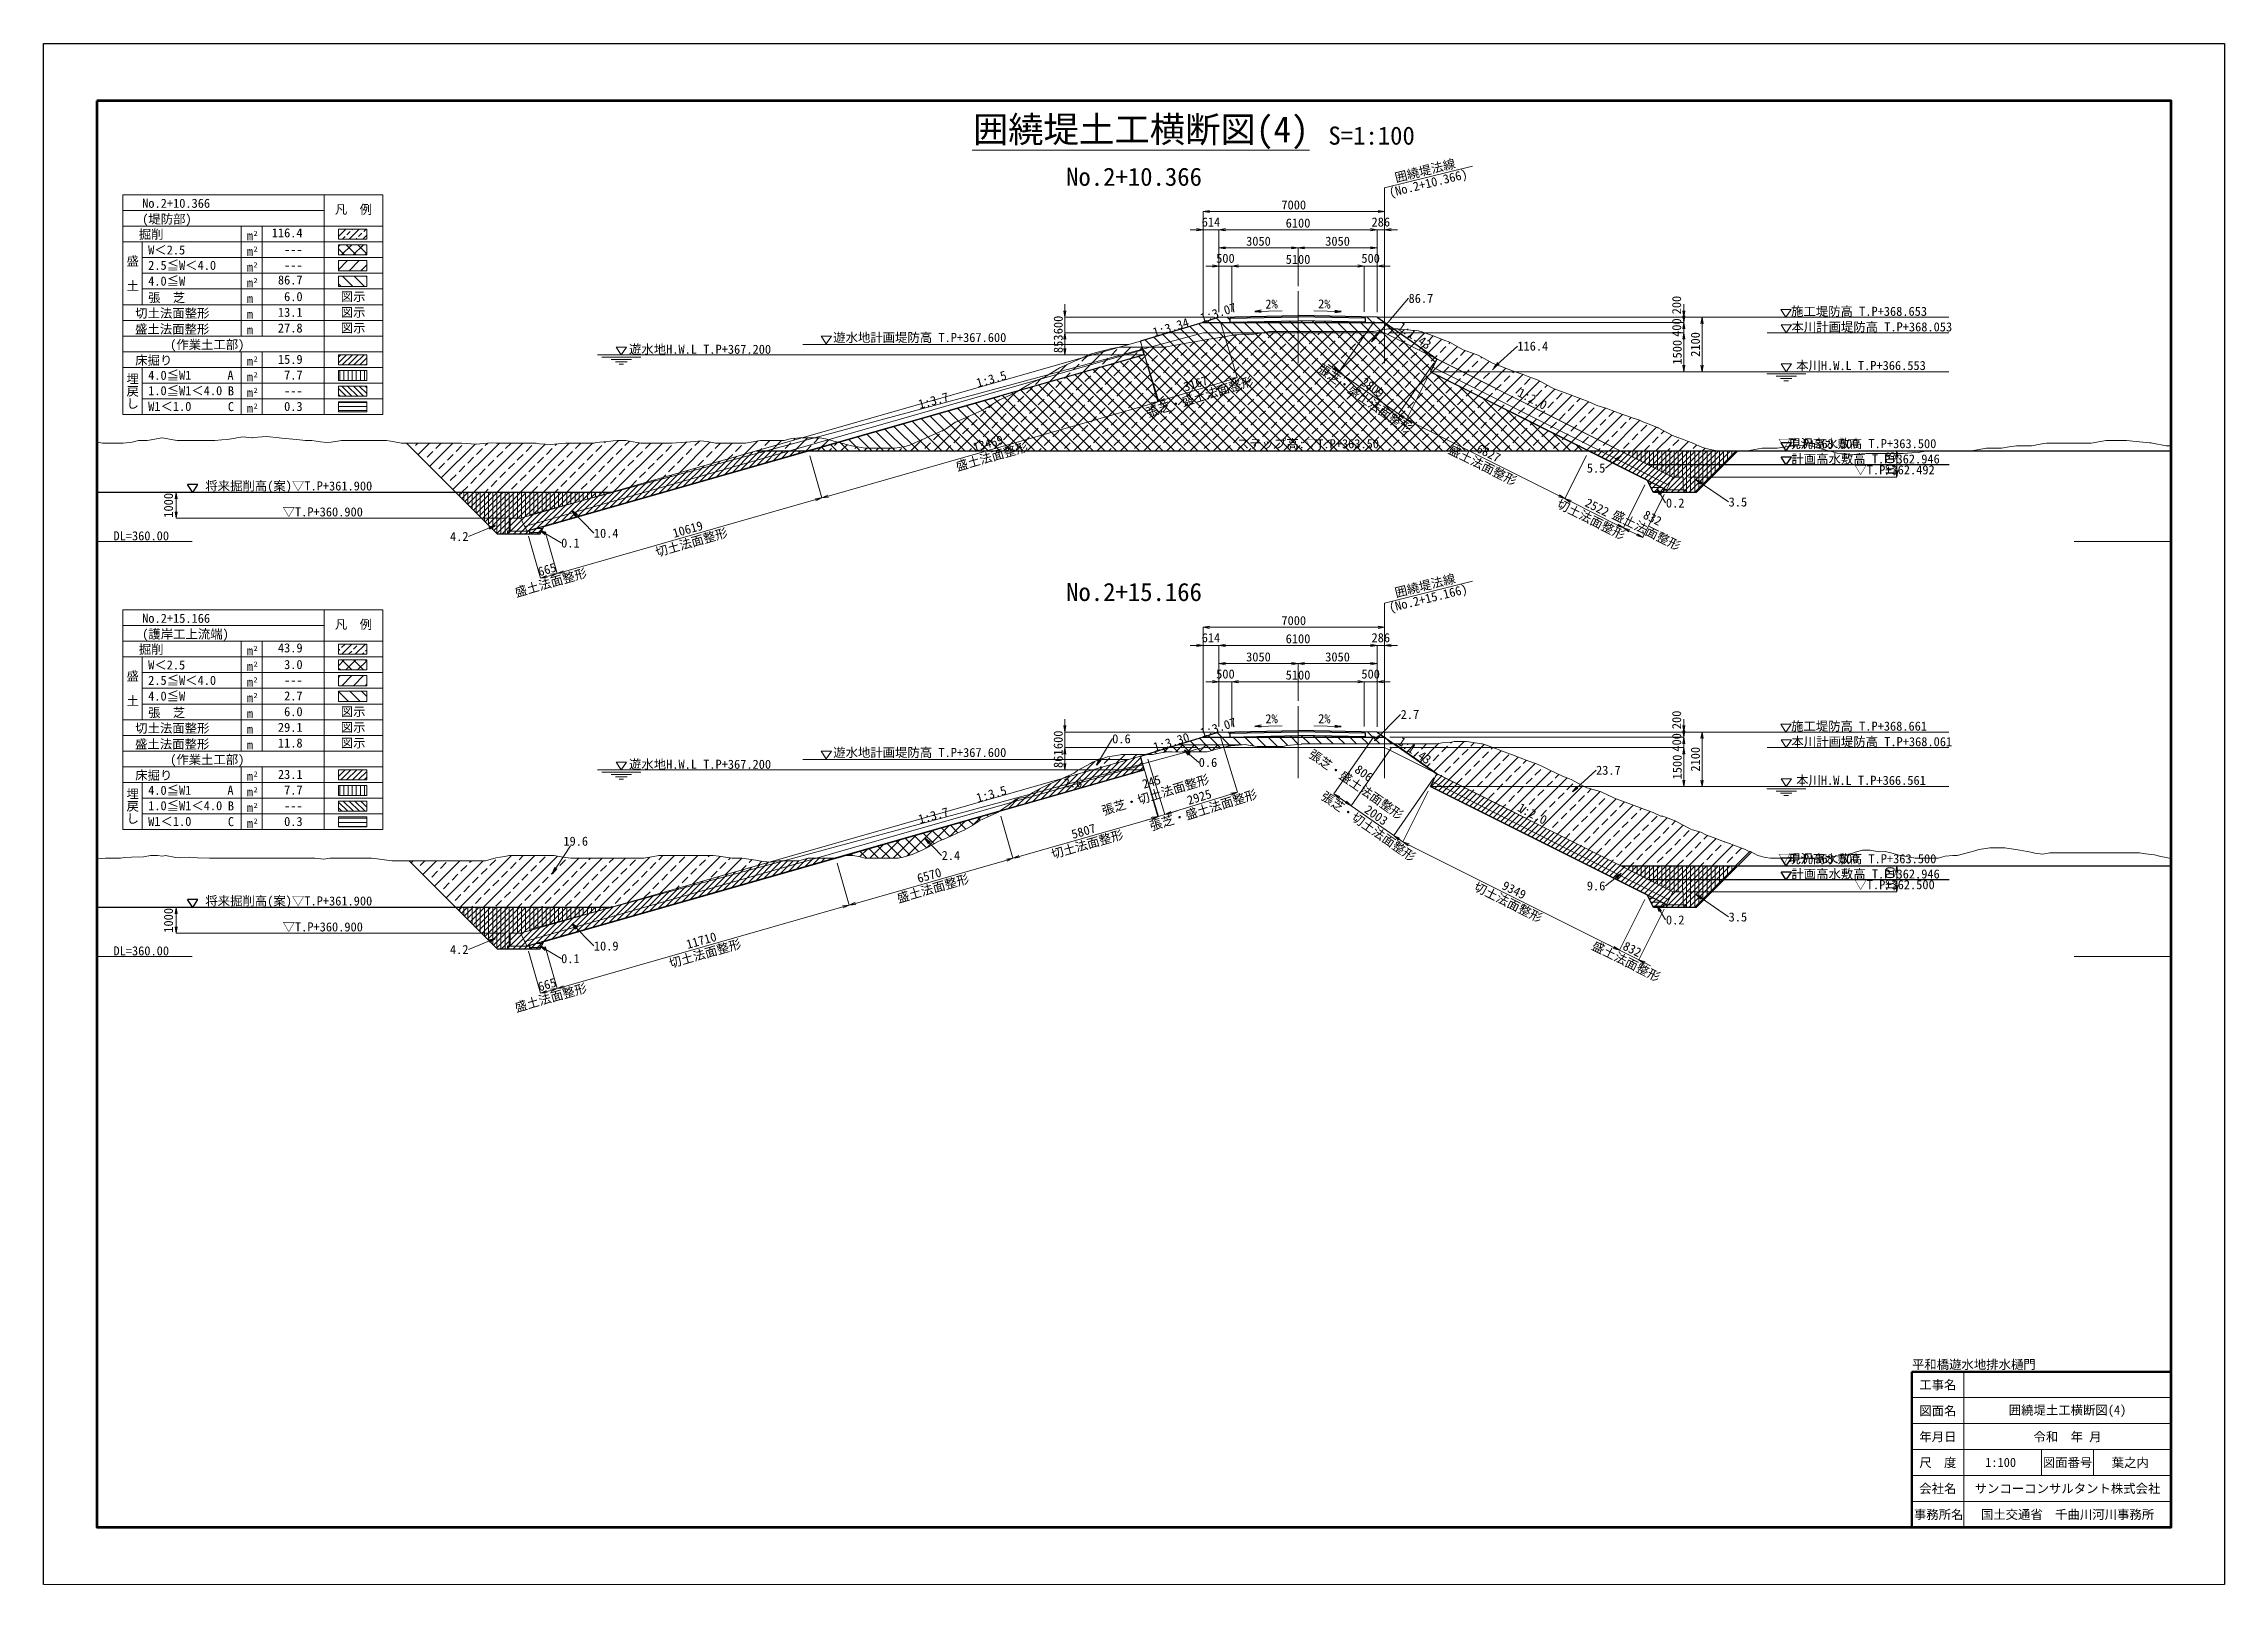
# Paper-space layout '囲繞堤土工横断図(4)' of a CAD drawing. Header units: millimetres. Extents: x -22 to 399, y -652 to -355.
# The model-space entities are those that its viewports show. They can reach past a viewport. Long polylines and large blocks are cut down to what shows.
import ezdxf
from ezdxf.enums import TextEntityAlignment as Align

# ---------------------------------------------------------------- set-up
doc = ezdxf.new("R2010")
doc.units = ezdxf.units.MM
doc.header["$LTSCALE"] = 100
doc.header["$PDSIZE"] = 300
doc.linetypes.add('SXF_一点短鎖線', pattern=[9.25, 6, -1.5, 0.25, -1.5])
doc.linetypes.add('SXF_跳び破線', pattern=[12, 6, -6])
doc.layers.get('Defpoints').update_dxf_attribs({"color": 191})
for name, color, linetype, lineweight in [('D-BGD', 7, 'Continuous', 13), ('D-BMK', 2, 'SXF_一点短鎖線', 13), ('D-BYP-STR6', 2, 'SXF_一点短鎖線', 13), ('D-MTR-LINE', 7, 'Continuous', 13), ('D-MTR-TXT', 7, 'Continuous', 13), ('D-STR-DIM', 7, 'Continuous', 13), ('D-STR-HTXT', 7, 'Continuous', 13), ('D-STR-STR1', 2, 'Continuous', 13), ('D-STR-STR5', 4, 'SXF_跳び破線', 13), ('D-STR-STR8', 3, 'Continuous', 25), ('D-STR-STR9', 1, 'Continuous', 25), ('D-STR-STRA', 6, 'Continuous', 25), ('D-STR-STRC', 7, 'Continuous', 13), ('D-STR-TXT', 7, 'Continuous', 13), ('D-TTL', 2, 'Continuous', 140), ('D-TTL-FRAM', 2, 'Continuous', 50), ('D-TTL-LINE', 7, 'Continuous', 13), ('D-TTL-TXT', 7, 'Continuous', 13), ('切土法面整形', 4, 'Continuous', 13), ('埋A', 6, 'Continuous', 13), ('埋B', 6, 'Continuous', 13), ('埋C', 6, 'Continuous', 13), ('床堀', 3, 'Continuous', 13), ('張芝', 3, 'Continuous', 13), ('掘削', 4, 'Continuous', 13), ('盛土(2.5≦W＜4.0)', 5, 'Continuous', 13), ('盛土(4.0≦W)', 5, 'Continuous', 13), ('盛土(W＜2.5)', 5, 'Continuous', 13), ('盛土法面整形', 1, 'Continuous', 13)]:
    doc.layers.add(name, color=color, linetype=linetype, lineweight=lineweight)
doc.styles.add('@ＭＳ ゴシック', font='@MS Gothic.ttf')
doc.styles.add('MS ゴシック', font='MS Gothic.ttf')
doc.styles.add('ＭＳ ゴシック', font='MS Gothic.ttf')
doc.dimstyles.new('DIM-100-F', dxfattribs={"dimscale": 100, "dimtxt": 3.5, "dimasz": 2.5, "dimexe": 0, "dimexo": 2, "dimgap": 0.8, "dimtad": 1, "dimdec": 0, "dimzin": 0, "dimdsep": 46, "dimtxsty": 'MS ゴシック', "dimblk": 'OPEN', "dimcen": 0.1, "dimclrd": 256, "dimclre": 256, "dimclrt": 256, "dimaunit": 1, "dimadec": 4, "dimazin": 0, "dimtfac": 1, "dimtdec": 0, "dimtmove": 2, "dimatfit": 3, "dimldrblk": 'OPEN', "dimfxl": 1, "dimtolj": 1, "dimtzin": 0, "dimlwd": -1, "dimlwe": -1, "dimarcsym": 0})
pattern_1 = [(45, (-164286.73, 135129.4), (-449.0128, 449.0128), []), (45, (-163837.7, 135129.4), (-449.0128, 449.0128), [317.5, -158.75])]
pattern_2 = [(45, (-164286.73, 141129.43), (-112.2532, 112.2532), [])]

psp = doc.layouts.new('囲繞堤土工横断図(4)')

msp = doc.modelspace()

# ---------------------------------------------------------------- texts
at = {"layer": 'D-MTR-TXT', "ltscale": 0.01, "style": 'ＭＳ ゴシック'}
for s, p in [('No.2+10.366', (4600.8, -188396.7)), ('(堤防部)', (4600.8, -189003.6)), ('No.2+15.166', (4600.8, -204396.9)), ('(護岸工上流端)', (4600.8, -205003.7))]:
    msp.add_text(s, height=350, dxfattribs=at).set_placement(p)
for s, p in [('116.4', (10787.4, -189537.6)), ('\u3000---', (10787.4, -190179.3)), ('\u3000---', (10787.4, -190784.4)), ('86.7', (10787.4, -191353)), ('6.0', (10787.4, -191994.6)), ('13.1', (10787.4, -192599.7)), ('27.8', (10787.4, -193204.9)), ('15.9', (10787.8, -194415.1)), ('7.7', (10787.8, -195020.2)), ('0.3', (10787.8, -196230.4)), ('\u3000---', (10787.8, -195625.3)), ('43.9', (10787.4, -205537.7)), ('3.0', (10787.4, -206179.4)), ('\u3000---', (10787.4, -206784.5)), ('2.7', (10787.4, -207389.6)), ('6.0', (10787.4, -207994.7)), ('29.1', (10787.4, -208599.9)), ('11.8', (10787.4, -209205)), ('23.1', (10787.8, -210415.2)), ('7.7', (10787.8, -211020.3)), ('0.3', (10787.8, -212230.6)), ('\u3000---', (10787.8, -211625.4))]:
    msp.add_text(s, height=350, dxfattribs=at).set_placement(p, align=Align.RIGHT)
at = {"layer": 'D-STR-TXT', "style": 'ＭＳ ゴシック'}
for s, rotation, p in [('囲繞堤法線', 13.855812, (54140.5, -187231.4)), ('2%%%', 1.145763, (48158.9, -192383)), ('2%%%', 358.854237, (50183.6, -192382.9)), ('1:3.7', 15.124, (35188.2, -196096.6)), ('囲繞堤法線', 13.855812, (54140.5, -203231.4)), ('2%%%', 1.145763, (48158.9, -208375)), ('2%%%', 358.854237, (50183.6, -208374.8)), ('1:3.7', 15.124, (35188.2, -212096.6))]:
    msp.add_text(s, height=350, rotation=rotation, dxfattribs=at).set_placement(p, align=Align.BOTTOM_CENTER)
for s, p in [('(No.2+10.366)', (54152.5, -187279.9)), ('(No.2+15.166)', (54152.5, -203279.9))]:
    msp.add_text(s, height=350, rotation=13.855812, dxfattribs=at).set_placement(p, align=Align.TOP_CENTER)
for s, rotation, p in [('1:3.07', 18.052225, (45471.9, -192824.9)), ('1:3.34', 16.687694, (43634.2, -193377.3)), ('1:1.43', 325.069377, (52982.4, -193061.8)), ('1:3.5', 15.945396, (36824.3, -195327.6)), ('1:2.0', 332, (57608.7, -195637.6)), ('1:3.07', 18.052225, (45471.9, -208816.8)), ('1:3.30', 16.862506, (43655.5, -209369.1)), ('1:1.43', 325.069377, (52982.4, -209053.7)), ('1:3.5', 15.945396, (36824.3, -211327.6)), ('1:2.0', 332, (57608.7, -211629.6))]:
    msp.add_text(s, height=350, rotation=rotation, dxfattribs=at).set_placement(p)
at = {"layer": 'D-STR-TXT', "ltscale": 0.01, "style": 'ＭＳ ゴシック'}
for s, p in [('施工堤防高 T.P+368.653', (68188.5, -192562.3)), ('遊水地計画堤防高 T.P+367.600', (31249, -193570.8)), ('本川計画堤防高 T.P+368.053', (68201.7, -193162.3)), ('遊水地H.W.L T.P+367.200', (23373.8, -194024.5)), ('本川H.W.L T.P+366.553', (68383.8, -194651.4)), ('施工堤防高 T.P+368.661', (68188.5, -208554.2)), ('遊水地計画堤防高 T.P+367.600', (31249, -209570.8)), ('本川計画堤防高 T.P+368.061', (68201.7, -209154.2)), ('遊水地H.W.L T.P+367.200', (23373.8, -210024.5)), ('本川H.W.L T.P+366.561', (68383.8, -210643.4))]:
    msp.add_text(s, height=350, dxfattribs=at).set_placement(p)
at = {"layer": 'D-STR-TXT', "style": 'MS ゴシック'}
for s, p in [('ステップ高:▽T.P+363.50', (46813.6, -197668.6)), ('将来掘削高(案)▽T.P+361.900', (7035.6, -199294.5)), ('▽T.P+360.900', (10015.6, -200294.5)), ('将来掘削高(案)▽T.P+361.900', (7035.6, -215294.5)), ('▽T.P+360.900', (10015.6, -216294.5))]:
    msp.add_text(s, height=350, dxfattribs=at).set_placement(p)
at = {"layer": 'D-STR-TXT', "ltscale": 0.01, "style": 'ＭＳ ゴシック'}
for p in [(69238.9, -197767.8), (69238.9, -213767.8)]:
    msp.add_text('▽T.P+363.500', height=350, dxfattribs=at).set_placement(p, align=Align.BOTTOM_CENTER)
at = {"layer": 'D-STR-TXT', "color": 7, "style": 'ＭＳ ゴシック'}
for p in [(3493.3, -201217.7), (3493.3, -217217.7)]:
    msp.add_text('DL=360.00', height=350, dxfattribs=at).set_placement(p)
at = {"layer": 'D-TTL-TXT', "style": 'MS ゴシック'}
for s, height, p in [('囲繞堤土工横断図(4)', 1000, (43112.3, -186173.7)), ('S=1:100', 700, (52012.3, -186173.7)), ('No.2+10.366', 700, (42850, -187760)), ('No.2+15.166', 700, (42850, -203767.8))]:
    msp.add_text(s, height=height, dxfattribs=at).set_placement(p, align=Align.BOTTOM_CENTER)
msp.add_text('平和橋遊水地排水樋門', height=350, dxfattribs=at).set_placement((72850, -233267.8), align=Align.BOTTOM_LEFT)
for s, p in [('工事名', (73850, -233767.8)), ('図面名', (73850, -234767.8)), ('囲繞堤土工横断図(4)', (78850, -234767.8)), ('年月日', (73850, -235767.8)), ('令和  年 月', (78850, -235767.8)), ('尺\u3000度', (73850, -236767.8)), ('1:100', (76269.8, -236767.8)), ('図面番号', (78850, -236767.8)), ('葉之内', (81269.8, -236767.8)), ('会社名', (73850, -237767.8)), ('サンコーコンサルタント株式会社', (78850, -237767.8)), ('事務所名', (73882.1, -238767.8)), ('国土交通省\u3000千曲川河川事務所', (78850, -238767.8))]:
    msp.add_text(s, height=350, dxfattribs=at).set_placement(p, align=Align.MIDDLE)
at = {"layer": 'Defpoints', "style": 'ＭＳ ゴシック'}
for s, p in [('現況高水敷高 T.P+363.500', (70930.6, -197767.7)), ('▽T.P+362.492', (72180.3, -198779)), ('現況高水敷高 T.P+363.500', (70930.6, -213772.7)), ('▽T.P+362.500', (72180.3, -214771))]:
    msp.add_text(s, height=350, dxfattribs=at).set_placement(p, align=Align.BOTTOM_CENTER)
at = {"layer": 'Defpoints', "ltscale": 0.01, "style": 'ＭＳ ゴシック'}
for p in [(68201.6, -198254.2), (68201.6, -214254.2)]:
    msp.add_text('計画高水敷高 T.P+362.946', height=350, dxfattribs=at).set_placement(p)
at = {"layer": '埋A', "style": 'ＭＳ ゴシック'}
for p in [(65780.1, -199737.8), (65780.1, -215736.9)]:
    msp.add_text('3.5', height=350, dxfattribs=at).set_placement(p, align=Align.MIDDLE_LEFT)
for p in [(17185.5, -201067.6), (17185.5, -216991.8)]:
    msp.add_text('4.2', height=350, dxfattribs=at).set_placement(p, align=Align.MIDDLE_RIGHT)
at = {"layer": '埋C', "style": 'ＭＳ ゴシック'}
for p in [(64077.8, -199777.1), (64077.8, -215851.7)]:
    msp.add_text('0.2', height=350, dxfattribs=at).set_placement(p, align=Align.MIDDLE_RIGHT)
for p in [(20756.1, -201319.6), (20756.1, -217343.4)]:
    msp.add_text('0.1', height=350, dxfattribs=at).set_placement(p, align=Align.MIDDLE_LEFT)
at = {"layer": '床堀', "style": 'ＭＳ ゴシック'}
for s, p in [('5.5', (61027.2, -198432.5)), ('9.6', (61027.2, -214539))]:
    msp.add_text(s, height=350, dxfattribs=at).set_placement(p, align=Align.MIDDLE_RIGHT)
for s, p in [('10.4', (22019.8, -200942.6)), ('10.9', (22019.8, -216855.3))]:
    msp.add_text(s, height=350, dxfattribs=at).set_placement(p, align=Align.MIDDLE_LEFT)
msp.add_text('2.6', height=350, dxfattribs=at).set_placement((40851.9, -210738.8), align=Align.RIGHT)
at = {"layer": '掘削', "style": 'ＭＳ ゴシック'}
for s, p in [('116.4', (57633.9, -193727.9)), ('23.7', (60667.9, -210079.5))]:
    msp.add_text(s, height=350, dxfattribs=at).set_placement(p, align=Align.MIDDLE_LEFT)
for s, p in [('0.6', (42721.9, -209042.9)), ('19.6', (21795.7, -212990))]:
    msp.add_text(s, height=350, dxfattribs=at).set_placement(p, align=Align.RIGHT)
at = {"layer": '盛土(2.5≦W＜4.0)', "style": 'ＭＳ ゴシック'}
msp.add_text('2.4', height=350, dxfattribs=at).set_placement((35431.6, -213365.9), align=Align.MIDDLE_LEFT)
at = {"layer": '盛土(4.0≦W)', "style": 'ＭＳ ゴシック'}
for s, p in [('86.7', (53437.8, -191885.8)), ('2.7', (53131.9, -207929.1))]:
    msp.add_text(s, height=350, dxfattribs=at).set_placement(p, align=Align.MIDDLE_LEFT)
at = {"layer": '盛土(W＜2.5)', "style": 'ＭＳ ゴシック'}
msp.add_text('0.6', height=350, dxfattribs=at).set_placement((45345.3, -209778.5), align=Align.MIDDLE_LEFT)

# ---------------------------------------------------------------- blocks, each defined once
blk = doc.blocks.new('_Open')
at = {"color": 0, "linetype": 'ByBlock', "lineweight": -2}
for p, q in [((-1, 0.17), (0, 0)), ((-1, -0.17), (0, 0)), ((0, 0), (-1, 0))]:
    blk.add_line(p, q, dxfattribs=at)
blk = doc.blocks.new('*D191')
at = {"layer": 'D-STR-DIM', "ltscale": 0.01, "transparency": 16777216}
for p, q in [((64054, -192365), (64054, -192115)), ((52436, -192615), (64054, -192615)), ((52711, -192815), (64054, -192815)), ((64054, -192615), (64054, -192815)), ((64054, -193065), (64054, -193315))]:
    blk.add_line(p, q, dxfattribs=at)
at = {"layer": 'Defpoints', "color": 0, "ltscale": 0.01, "transparency": 16777216}
for p in [(52236, -192615), (52511, -192815), (64054, -192815)]:
    blk.add_point(p, dxfattribs=at)
at = {"layer": 'D-STR-DIM', "ltscale": 0.01, "transparency": 16777216, "xscale": 250, "yscale": 250, "zscale": 250}
for p, rotation in [((64054, -192615), 270), ((64054, -192815), 90)]:
    blk.add_blockref('_Open', p, dxfattribs=dict(at, rotation=rotation))
at = {"layer": 'D-STR-DIM', "ltscale": 0.01, "transparency": 16777216, "insert": (63777, -192147), "char_height": 350, "attachment_point": 5, "rotation": 90, "style": 'MS ゴシック'}
blk.add_mtext('\\A1;200', dxfattribs=at)
blk = doc.blocks.new('*D192')
at = {"layer": 'D-STR-DIM', "ltscale": 0.01, "transparency": 16777216}
for p, q in [((64054, -192565), (64054, -192315)), ((52711, -192815), (64054, -192815)), ((52711, -193215), (64054, -193215)), ((64054, -192815), (64054, -193215)), ((64054, -193465), (64054, -193715))]:
    blk.add_line(p, q, dxfattribs=at)
at = {"layer": 'Defpoints', "color": 0, "ltscale": 0.01, "transparency": 16777216}
for p in [(52511, -192815), (52511, -193215), (64054, -193215)]:
    blk.add_point(p, dxfattribs=at)
at = {"layer": 'D-STR-DIM', "ltscale": 0.01, "transparency": 16777216, "xscale": 250, "yscale": 250, "zscale": 250}
for p, rotation in [((64054, -192815), 270), ((64054, -193215), 90)]:
    blk.add_blockref('_Open', p, dxfattribs=dict(at, rotation=rotation))
at = {"layer": 'D-STR-DIM', "ltscale": 0.01, "transparency": 16777216, "insert": (63778, -193015), "char_height": 350, "attachment_point": 5, "rotation": 90, "style": 'MS ゴシック'}
blk.add_mtext('\\A1;400', dxfattribs=at)
blk = doc.blocks.new('*D193')
at = {"layer": 'D-STR-DIM', "ltscale": 0.01, "transparency": 16777216}
for p, q in [((52436, -192615), (64754, -192615)), ((64754, -194465), (64754, -192865)), ((56570, -194715), (64754, -194715))]:
    blk.add_line(p, q, dxfattribs=at)
at = {"layer": 'Defpoints', "color": 0, "ltscale": 0.01, "transparency": 16777216}
for p in [(52236, -192615), (64754, -192615), (56370, -194715)]:
    blk.add_point(p, dxfattribs=at)
at = {"layer": 'D-STR-DIM', "ltscale": 0.01, "transparency": 16777216, "xscale": 250, "yscale": 250, "zscale": 250}
for p, rotation in [((64754, -192615), 90), ((64754, -194715), 270)]:
    blk.add_blockref('_Open', p, dxfattribs=dict(at, rotation=rotation))
at = {"layer": 'D-STR-DIM', "ltscale": 0.01, "transparency": 16777216, "insert": (64499, -193665), "char_height": 350, "attachment_point": 5, "rotation": 90, "style": 'MS ゴシック'}
blk.add_mtext('\\A1;2100', dxfattribs=at)
blk = doc.blocks.new('*D194')
at = {"layer": 'D-STR-DIM', "ltscale": 0.01, "transparency": 16777216}
for p, q in [((56570, -193215), (64054, -193215)), ((64054, -193465), (64054, -194465)), ((55711, -194715), (64054, -194715))]:
    blk.add_line(p, q, dxfattribs=at)
at = {"layer": 'Defpoints', "color": 0, "ltscale": 0.01, "transparency": 16777216}
for p in [(56370, -193215), (55511, -194715), (64054, -194715)]:
    blk.add_point(p, dxfattribs=at)
at = {"layer": 'D-STR-DIM', "ltscale": 0.01, "transparency": 16777216, "xscale": 250, "yscale": 250, "zscale": 250}
for p, rotation in [((64054, -193215), 90), ((64054, -194715), 270)]:
    blk.add_blockref('_Open', p, dxfattribs=dict(at, rotation=rotation))
at = {"layer": 'D-STR-DIM', "ltscale": 0.01, "transparency": 16777216, "insert": (63799, -193965), "char_height": 350, "attachment_point": 5, "rotation": 90, "style": 'MS ゴシック'}
blk.add_mtext('\\A1;1500', dxfattribs=at)
blk = doc.blocks.new('*D195')
at = {"layer": 'D-STR-DIM', "transparency": 16777216}
for p, q in [((45311, -193215), (40183, -193215)), ((40183, -193818), (40183, -193465)), ((41045, -194068), (40183, -194068))]:
    blk.add_line(p, q, dxfattribs=at)
at = {"layer": 'Defpoints', "color": 0, "transparency": 16777216}
for p in [(40183, -193215), (45511, -193215), (41245, -194068)]:
    blk.add_point(p, dxfattribs=at)
at = {"layer": 'D-STR-DIM', "transparency": 16777216, "xscale": 250, "yscale": 250, "zscale": 250}
for p, rotation in [((40183, -193215), 90), ((40183, -194068), 270)]:
    blk.add_blockref('_Open', p, dxfattribs=dict(at, rotation=rotation))
at = {"layer": 'D-STR-DIM', "transparency": 16777216, "insert": (39928, -193641), "char_height": 350, "attachment_point": 5, "rotation": 90, "style": 'MS ゴシック'}
blk.add_mtext('\\A1;853', dxfattribs=at)
blk = doc.blocks.new('*D196')
at = {"layer": 'D-STR-DIM', "transparency": 16777216}
for p, q in [((66342, -197768), (72265, -197768)), ((72265, -198018), (72265, -198526)), ((64234, -198776), (72265, -198776))]:
    blk.add_line(p, q, dxfattribs=at)
at = {"layer": 'Defpoints', "color": 0, "transparency": 16777216}
for p in [(66142, -197768), (64034, -198776), (72265, -198776)]:
    blk.add_point(p, dxfattribs=at)
at = {"layer": 'D-STR-DIM', "transparency": 16777216, "xscale": 250, "yscale": 250, "zscale": 250}
for p, rotation in [((72265, -197768), 90), ((72265, -198776), 270)]:
    blk.add_blockref('_Open', p, dxfattribs=dict(at, rotation=rotation))
at = {"layer": 'D-STR-DIM', "transparency": 16777216, "insert": (72010, -198272), "char_height": 350, "attachment_point": 5, "rotation": 90, "style": 'MS ゴシック'}
blk.add_mtext('\\A1;1008', dxfattribs=at)
blk = doc.blocks.new('*D197')
at = {"layer": 'D-STR-DIM', "ltscale": 0.01, "transparency": 16777216}
for p, q in [((16495, -199368), (5911, -199368)), ((5911, -200118), (5911, -199618)), ((18595, -200368), (5911, -200368))]:
    blk.add_line(p, q, dxfattribs=at)
at = {"layer": 'Defpoints', "color": 0, "ltscale": 0.01, "transparency": 16777216}
for p in [(5911, -199368), (16695, -199368), (18795, -200368)]:
    blk.add_point(p, dxfattribs=at)
at = {"layer": 'D-STR-DIM', "ltscale": 0.01, "transparency": 16777216, "xscale": 250, "yscale": 250, "zscale": 250}
for p, rotation in [((5911, -199368), 90), ((5911, -200368), 270)]:
    blk.add_blockref('_Open', p, dxfattribs=dict(at, rotation=rotation))
at = {"layer": 'D-STR-DIM', "ltscale": 0.01, "transparency": 16777216, "insert": (5616, -199868), "char_height": 350, "attachment_point": 5, "rotation": 90, "style": 'MS ゴシック'}
blk.add_mtext('\\A1;1000', dxfattribs=at)
blk = doc.blocks.new('*D198')
at = {"layer": 'D-STR-DIM', "transparency": 16777216}
for p, q in [((40183, -192365), (40183, -192115)), ((45924, -192615), (40183, -192615)), ((40183, -193215), (40183, -192615)), ((45311, -193215), (40183, -193215)), ((40183, -193465), (40183, -193715))]:
    blk.add_line(p, q, dxfattribs=at)
at = {"layer": 'Defpoints', "color": 0, "transparency": 16777216}
for p in [(40183, -192615), (45511, -193215), (46124, -192615)]:
    blk.add_point(p, dxfattribs=at)
at = {"layer": 'D-STR-DIM', "transparency": 16777216, "xscale": 250, "yscale": 250, "zscale": 250}
for p, rotation in [((40183, -192615), 270), ((40183, -193215), 90)]:
    blk.add_blockref('_Open', p, dxfattribs=dict(at, rotation=rotation))
at = {"layer": 'D-STR-DIM', "transparency": 16777216, "insert": (39928, -192915), "char_height": 350, "attachment_point": 5, "rotation": 90, "style": 'MS ゴシック'}
blk.add_mtext('\\A1;600', dxfattribs=at)
blk = doc.blocks.new('数量表')
at = {"layer": '埋A'}
h = blk.add_hatch(dxfattribs=at)
h.set_pattern_fill('ANSI31', color=256, scale=50, angle=45)
h.paths.add_polyline_path([(8319, -6769), (9409, -6769), (9409, -7161), (8319, -7161)])
at = {"layer": '埋B'}
h = blk.add_hatch(dxfattribs=at)
h.set_pattern_fill('ANSI31', color=256, scale=50, angle=90)
h.paths.add_polyline_path([(8319, -7374), (9409, -7374), (9409, -7767), (8319, -7767)])
at = {"layer": '埋C'}
h = blk.add_hatch(dxfattribs=at)
h.set_pattern_fill('ANSI31', color=256, scale=50, angle=135)
h.paths.add_polyline_path([(8319, -7979), (9409, -7979), (9409, -8372), (8319, -8372)])
at = {"layer": '床堀'}
h = blk.add_hatch(dxfattribs=at)
h.set_pattern_fill('ANSI31', color=256, scale=50)
h.paths.add_polyline_path([(8319, -6164), (9409, -6164), (9409, -6556), (8319, -6556)])
at = {"layer": '掘削'}
h = blk.add_hatch(dxfattribs=at)
h.set_pattern_fill('ANSI33', color=256, scale=100)
h.set_pattern_definition([(44.998363, (-420407.26, 1166788.6), (-261.92414, 261.90917), []), (44.998363, (-420145.34, 1166788.6), (-261.92414, 261.90917), [185.20304, -92.60152])])
h.paths.add_polyline_path([(8320, -1323), (9410, -1323), (9410, -1715), (8320, -1715)])
at = {"layer": '盛土(2.5≦W＜4.0)'}
h = blk.add_hatch(dxfattribs=at)
h.set_pattern_fill('ANSI31', color=256, scale=100)
h.paths.add_polyline_path([(8320, -2533), (9410, -2533), (9410, -2926), (8320, -2926)])
at = {"layer": '盛土(4.0≦W)'}
h = blk.add_hatch(dxfattribs=at)
h.set_pattern_fill('ANSI31', color=256, scale=100, angle=90)
h.paths.add_polyline_path([(8320, -3138), (9410, -3138), (9410, -3531), (8320, -3531)])
at = {"layer": '盛土(W＜2.5)'}
h = blk.add_hatch(dxfattribs=at)
h.set_pattern_fill('ANSI37', color=256, scale=100)
h.paths.add_polyline_path([(8320, -1928), (9410, -1928), (9410, -2320), (8320, -2320)])
at = {"layer": 'D-MTR-LINE'}
for p, q in [((0, 0), (7770, 0)), ((0, 0), (7770, 0)), ((0, -7867), (0, 0)), ((7770, -8472), (7770, 0)), ((10035, 0), (7770, 0)), ((10035, 0), (10035, -7867)), ((0, -605), (7770, -605)), ((0, -1210), (7770, -1210)), ((4565, -5446), (4565, -1210)), ((4565, -5446), (4565, -1210)), ((5379, -5446), (5379, -1210)), ((10035, -1210), (7770, -1210)), ((0, -1815), (7770, -1815)), ((750, -2420), (7770, -2420)), ((10035, -1815), (7770, -1815)), ((10035, -2420), (7770, -2420)), ((750, -3026), (7770, -3026)), ((10035, -3026), (7770, -3026)), ((750, -3631), (7770, -3631)), ((10035, -3631), (7770, -3631)), ((0, -4236), (7770, -4236)), ((0, -4841), (7770, -4841)), ((10035, -4236), (7770, -4236)), ((10035, -4841), (7770, -4841)), ((0, -5446), (7770, -5446)), ((10035, -5446), (7770, -5446)), ((0, -6051), (7770, -6051)), ((0, -6656), (7770, -6656)), ((4565, -6656), (4565, -6051)), ((4565, -7867), (4565, -6051)), ((4565, -8472), (4565, -6051)), ((5379, -6656), (5379, -6051)), ((5379, -7867), (5379, -6051)), ((5379, -8472), (5379, -6051)), ((10035, -6051), (7770, -6051)), ((10035, -6656), (7770, -6656)), ((750, -7261), (7769, -7261)), ((10035, -7261), (7770, -7261)), ((750, -7867), (7769, -7867)), ((10035, -7867), (7770, -7867)), ((0, -8472), (7769, -8472))]:
    blk.add_line(p, q, dxfattribs=at)
at = {"layer": 'D-MTR-LINE', "flags": 128}
for points in [[(10035, -6051), (10035, -8472)], [(10035, -7261), (7769, -7261)], [(10035, -7867), (7769, -7867)], [(10035, -8472), (7769, -8472)]]:
    blk.add_lwpolyline(points, dxfattribs=at)
at = {"layer": 'D-MTR-TXT', "ltscale": 0.01}
for p, q in [((750, -4236), (750, -1815)), ((0, -8472), (0, -6051)), ((750, -8472), (750, -6656))]:
    blk.add_line(p, q, dxfattribs=at)
at = {"layer": '埋A'}
blk.add_lwpolyline([(8319, -6769), (9409, -6769), (9409, -7161), (8319, -7161)], close=True, dxfattribs=at)
at = {"layer": '埋B'}
blk.add_lwpolyline([(8319, -7374), (9409, -7374), (9409, -7767), (8319, -7767)], close=True, dxfattribs=at)
at = {"layer": '埋C'}
blk.add_lwpolyline([(8319, -7979), (9409, -7979), (9409, -8372), (8319, -8372)], close=True, dxfattribs=at)
at = {"layer": '床堀'}
blk.add_lwpolyline([(8319, -6164), (9409, -6164), (9409, -6556), (8319, -6556)], close=True, dxfattribs=at)
at = {"layer": '掘削'}
for p, q in [((8320, -1323), (9410, -1323)), ((8320, -1715), (8320, -1323)), ((9410, -1323), (9410, -1715)), ((9410, -1715), (8320, -1715))]:
    blk.add_line(p, q, dxfattribs=at)
at = {"layer": '盛土(2.5≦W＜4.0)'}
for p, q in [((8320, -2533), (9410, -2533)), ((8320, -2926), (8320, -2533)), ((9410, -2926), (8320, -2926)), ((9410, -2533), (9410, -2926))]:
    blk.add_line(p, q, dxfattribs=at)
at = {"layer": '盛土(4.0≦W)'}
for p, q in [((8320, -3138), (9410, -3138)), ((8320, -3531), (8320, -3138)), ((9410, -3138), (9410, -3531)), ((9410, -3531), (8320, -3531))]:
    blk.add_line(p, q, dxfattribs=at)
at = {"layer": '盛土(W＜2.5)'}
for p, q in [((8320, -1928), (9410, -1928)), ((8320, -2320), (8320, -1928)), ((9410, -2320), (8320, -2320)), ((9410, -1928), (9410, -2320))]:
    blk.add_line(p, q, dxfattribs=at)
at = {"layer": 'D-MTR-TXT', "ltscale": 0.01, "style": 'ＭＳ ゴシック'}
for s, height, p in [('凡\u3000例', 350, (8182, -737)), ('掘削', 350, (618, -1695)), (' m', 350, (4546, -1749)), ('2', 200, (5046, -1588)), (' W＜2.5', 350, (742, -2300)), (' 2.5≦W＜4.0', 350, (742, -2893)), (' m', 350, (4546, -2354)), ('2', 200, (5046, -2193)), (' 4.0≦W', 350, (742, -3500)), (' m', 350, (4546, -2959)), (' m', 350, (4546, -3564)), ('2', 200, (5046, -2798)), ('2', 200, (5046, -3403)), (' 張  芝', 350, (742, -4138)), (' m', 350, (4546, -4170)), ('\u3000切土法面整形', 350, (3, -4737)), ('\u3000盛土法面整形', 350, (-3, -5350)), (' m', 350, (4546, -4775)), ('(作業土工部)', 350, (1828, -5949)), (' m', 350, (4546, -5380)), ('\u3000床掘り', 350, (3, -6552)), (' 4.0≦W1', 350, (742, -7131)), (' m', 350, (4546, -6590)), ('2', 200, (5046, -6429)), (' 1.0≦W1＜4.0', 350, (742, -7725)), ('A', 350, (4037, -7131)), ('B', 350, (4055, -7736)), (' m', 350, (4546, -7195)), (' m', 350, (4546, -7800)), ('2', 200, (5046, -7034)), ('2', 200, (5046, -7639)), (' W1＜1.0', 350, (742, -8331)), ('C', 350, (4055, -8341)), (' m', 350, (4546, -8405)), ('2', 200, (5046, -8244))]:
    blk.add_text(s, height=height, dxfattribs=at).set_placement(p)
at = {"layer": 'D-MTR-TXT', "ltscale": 0.01, "style": '@ＭＳ ゴシック'}
for s, p in [('盛  土', (379, -3026)), ('埋戻し', (379, -7564))]:
    blk.add_text(s, height=350, rotation=270, dxfattribs=at).set_placement(p, align=Align.MIDDLE_CENTER)
at = {"layer": '切土法面整形', "ltscale": 0.01, "style": 'ＭＳ ゴシック'}
blk.add_text('図示', height=350, dxfattribs=at).set_placement((9363, -4704), align=Align.RIGHT)
at = {"layer": '張芝', "ltscale": 0.01, "style": 'ＭＳ ゴシック'}
blk.add_text('図示', height=350, dxfattribs=at).set_placement((9363, -4099), align=Align.RIGHT)
at = {"layer": '盛土法面整形', "ltscale": 0.01, "style": 'ＭＳ ゴシック'}
blk.add_text('図示', height=350, dxfattribs=at).set_placement((9363, -5309), align=Align.RIGHT)
blk = doc.blocks.new('*D253')
at = {"layer": 'D-STR-DIM', "ltscale": 0.2, "transparency": 16777216}
for p, q in [((45511, -192615), (45511, -188542)), ((45761, -188542), (52261, -188542)), ((52511, -191413), (52511, -188542))]:
    blk.add_line(p, q, dxfattribs=at)
at = {"layer": 'Defpoints', "color": 0, "ltscale": 0.2, "transparency": 16777216}
for p in [(52511, -188542), (52511, -191613), (45511, -192815)]:
    blk.add_point(p, dxfattribs=at)
at = {"layer": 'D-STR-DIM', "ltscale": 0.2, "transparency": 16777216, "xscale": 250, "yscale": 250, "zscale": 250, "rotation": 180}
blk.add_blockref('_Open', (45511, -188542), dxfattribs=at)
at = {"layer": 'D-STR-DIM', "ltscale": 0.2, "transparency": 16777216, "xscale": 250, "yscale": 250, "zscale": 250}
blk.add_blockref('_Open', (52511, -188542), dxfattribs=at)
at = {"layer": 'D-STR-DIM', "ltscale": 0.2, "transparency": 16777216, "insert": (49011, -188287), "char_height": 350, "attachment_point": 5, "style": 'MS ゴシック'}
blk.add_mtext('\\A1;7000', dxfattribs=at)
blk = doc.blocks.new('*D199')
at = {"layer": 'D-STR-DIM', "ltscale": 0.2, "transparency": 16777216}
for p, q in [((45875, -190642), (45625, -190642)), ((46125, -192415), (46125, -190642)), ((46125, -190642), (46625, -190642)), ((46625, -192405), (46625, -190642)), ((46875, -190642), (47125, -190642))]:
    blk.add_line(p, q, dxfattribs=at)
at = {"layer": 'Defpoints', "color": 0, "ltscale": 0.2, "transparency": 16777216}
for p in [(46625, -190642), (46125, -192615), (46625, -192605)]:
    blk.add_point(p, dxfattribs=at)
at = {"layer": 'D-STR-DIM', "ltscale": 0.2, "transparency": 16777216, "xscale": 250, "yscale": 250, "zscale": 250}
blk.add_blockref('_Open', (46125, -190642), dxfattribs=at)
at = {"layer": 'D-STR-DIM', "ltscale": 0.2, "transparency": 16777216, "xscale": 250, "yscale": 250, "zscale": 250, "rotation": 180}
blk.add_blockref('_Open', (46625, -190642), dxfattribs=at)
at = {"layer": 'D-STR-DIM', "ltscale": 0.2, "transparency": 16777216, "insert": (46375, -190347), "char_height": 350, "attachment_point": 5, "style": 'MS ゴシック'}
blk.add_mtext('\\A1;500', dxfattribs=at)
blk = doc.blocks.new('*D200')
at = {"layer": 'D-STR-DIM', "ltscale": 0.2, "transparency": 16777216}
for p, q in [((46625, -192405), (46625, -190642)), ((46875, -190642), (51475, -190642)), ((51725, -192405), (51725, -190642))]:
    blk.add_line(p, q, dxfattribs=at)
at = {"layer": 'Defpoints', "color": 0, "ltscale": 0.2, "transparency": 16777216}
for p in [(51725, -190642), (46625, -192605), (51725, -192605)]:
    blk.add_point(p, dxfattribs=at)
at = {"layer": 'D-STR-DIM', "ltscale": 0.2, "transparency": 16777216, "xscale": 250, "yscale": 250, "zscale": 250, "rotation": 180}
blk.add_blockref('_Open', (46625, -190642), dxfattribs=at)
at = {"layer": 'D-STR-DIM', "ltscale": 0.2, "transparency": 16777216, "xscale": 250, "yscale": 250, "zscale": 250}
blk.add_blockref('_Open', (51725, -190642), dxfattribs=at)
at = {"layer": 'D-STR-DIM', "ltscale": 0.2, "transparency": 16777216, "insert": (49175, -190387), "char_height": 350, "attachment_point": 5, "style": 'MS ゴシック'}
blk.add_mtext('\\A1;5100', dxfattribs=at)
blk = doc.blocks.new('*D201')
at = {"layer": 'D-STR-DIM', "ltscale": 0.2, "transparency": 16777216}
for p, q in [((51475, -190642), (51225, -190642)), ((51725, -192405), (51725, -190642)), ((51725, -190642), (52225, -190642)), ((52225, -192415), (52225, -190642)), ((52475, -190642), (52725, -190642))]:
    blk.add_line(p, q, dxfattribs=at)
at = {"layer": 'Defpoints', "color": 0, "ltscale": 0.2, "transparency": 16777216}
for p in [(52225, -190642), (51725, -192605), (52225, -192615)]:
    blk.add_point(p, dxfattribs=at)
at = {"layer": 'D-STR-DIM', "ltscale": 0.2, "transparency": 16777216, "xscale": 250, "yscale": 250, "zscale": 250}
blk.add_blockref('_Open', (51725, -190642), dxfattribs=at)
at = {"layer": 'D-STR-DIM', "ltscale": 0.2, "transparency": 16777216, "xscale": 250, "yscale": 250, "zscale": 250, "rotation": 180}
blk.add_blockref('_Open', (52225, -190642), dxfattribs=at)
at = {"layer": 'D-STR-DIM', "ltscale": 0.2, "transparency": 16777216, "insert": (51975, -190347), "char_height": 350, "attachment_point": 5, "style": 'MS ゴシック'}
blk.add_mtext('\\A1;500', dxfattribs=at)
blk = doc.blocks.new('*D202')
at = {"layer": 'D-STR-DIM', "ltscale": 0.2, "transparency": 16777216}
for p, q in [((46125, -192415), (46125, -189942)), ((46375, -189942), (48925, -189942)), ((49175, -191415), (49175, -189942))]:
    blk.add_line(p, q, dxfattribs=at)
at = {"layer": 'Defpoints', "color": 0, "ltscale": 0.2, "transparency": 16777216}
for p in [(49175, -189942), (49175, -191615), (46125, -192615)]:
    blk.add_point(p, dxfattribs=at)
at = {"layer": 'D-STR-DIM', "ltscale": 0.2, "transparency": 16777216, "xscale": 250, "yscale": 250, "zscale": 250, "rotation": 180}
blk.add_blockref('_Open', (46125, -189942), dxfattribs=at)
at = {"layer": 'D-STR-DIM', "ltscale": 0.2, "transparency": 16777216, "xscale": 250, "yscale": 250, "zscale": 250}
blk.add_blockref('_Open', (49175, -189942), dxfattribs=at)
at = {"layer": 'D-STR-DIM', "ltscale": 0.2, "transparency": 16777216, "insert": (47650, -189687), "char_height": 350, "attachment_point": 5, "style": 'MS ゴシック'}
blk.add_mtext('\\A1;3050', dxfattribs=at)
blk = doc.blocks.new('*D203')
at = {"layer": 'D-STR-DIM', "ltscale": 0.2, "transparency": 16777216}
for p, q in [((49175, -191415), (49175, -189942)), ((49425, -189942), (51975, -189942)), ((52225, -192415), (52225, -189942))]:
    blk.add_line(p, q, dxfattribs=at)
at = {"layer": 'Defpoints', "color": 0, "ltscale": 0.2, "transparency": 16777216}
for p in [(52225, -189942), (49175, -191615), (52225, -192615)]:
    blk.add_point(p, dxfattribs=at)
at = {"layer": 'D-STR-DIM', "ltscale": 0.2, "transparency": 16777216, "xscale": 250, "yscale": 250, "zscale": 250, "rotation": 180}
blk.add_blockref('_Open', (49175, -189942), dxfattribs=at)
at = {"layer": 'D-STR-DIM', "ltscale": 0.2, "transparency": 16777216, "xscale": 250, "yscale": 250, "zscale": 250}
blk.add_blockref('_Open', (52225, -189942), dxfattribs=at)
at = {"layer": 'D-STR-DIM', "ltscale": 0.2, "transparency": 16777216, "insert": (50700, -189687), "char_height": 350, "attachment_point": 5, "style": 'MS ゴシック'}
blk.add_mtext('\\A1;3050', dxfattribs=at)
blk = doc.blocks.new('*D204')
at = {"layer": 'D-STR-DIM', "ltscale": 1500, "transparency": 16777216}
for p, q in [((45261, -189242), (45011, -189242)), ((45511, -192615), (45511, -189242)), ((45511, -189242), (46125, -189242)), ((46125, -192415), (46125, -189242)), ((46375, -189242), (46625, -189242))]:
    blk.add_line(p, q, dxfattribs=at)
at = {"layer": 'Defpoints', "color": 0, "ltscale": 1500, "transparency": 16777216}
for p in [(46125, -189242), (45511, -192815), (46125, -192615)]:
    blk.add_point(p, dxfattribs=at)
at = {"layer": 'D-STR-DIM', "ltscale": 1500, "transparency": 16777216, "xscale": 250, "yscale": 250, "zscale": 250}
blk.add_blockref('_Open', (45511, -189242), dxfattribs=at)
at = {"layer": 'D-STR-DIM', "ltscale": 1500, "transparency": 16777216, "xscale": 250, "yscale": 250, "zscale": 250, "rotation": 180}
blk.add_blockref('_Open', (46125, -189242), dxfattribs=at)
at = {"layer": 'D-STR-DIM', "ltscale": 1500, "transparency": 16777216, "insert": (45818, -188947), "char_height": 350, "attachment_point": 5, "style": 'MS ゴシック'}
blk.add_mtext('\\A1;614', dxfattribs=at)
blk = doc.blocks.new('*D205')
at = {"layer": 'D-STR-DIM', "ltscale": 1500, "transparency": 16777216}
for p, q in [((51975, -189242), (51725, -189242)), ((52225, -192415), (52225, -189242)), ((52225, -189242), (52511, -189242)), ((52511, -191413), (52511, -189242)), ((52761, -189242), (53011, -189242))]:
    blk.add_line(p, q, dxfattribs=at)
at = {"layer": 'Defpoints', "color": 0, "ltscale": 1500, "transparency": 16777216}
for p in [(52511, -189242), (52511, -191613), (52225, -192615)]:
    blk.add_point(p, dxfattribs=at)
at = {"layer": 'D-STR-DIM', "ltscale": 1500, "transparency": 16777216, "xscale": 250, "yscale": 250, "zscale": 250}
blk.add_blockref('_Open', (52225, -189242), dxfattribs=at)
at = {"layer": 'D-STR-DIM', "ltscale": 1500, "transparency": 16777216, "xscale": 250, "yscale": 250, "zscale": 250, "rotation": 180}
blk.add_blockref('_Open', (52511, -189242), dxfattribs=at)
at = {"layer": 'D-STR-DIM', "ltscale": 1500, "transparency": 16777216, "insert": (52368, -188947), "char_height": 350, "attachment_point": 5, "style": 'MS ゴシック'}
blk.add_mtext('\\A1;286', dxfattribs=at)
blk = doc.blocks.new('*D206')
at = {"layer": 'D-STR-DIM', "ltscale": 1500, "transparency": 16777216}
for p, q in [((46125, -192415), (46125, -189242)), ((46375, -189242), (51975, -189242)), ((52225, -192415), (52225, -189242))]:
    blk.add_line(p, q, dxfattribs=at)
at = {"layer": 'Defpoints', "color": 0, "ltscale": 1500, "transparency": 16777216}
for p in [(52225, -189242), (46125, -192615), (52225, -192615)]:
    blk.add_point(p, dxfattribs=at)
at = {"layer": 'D-STR-DIM', "ltscale": 1500, "transparency": 16777216, "xscale": 250, "yscale": 250, "zscale": 250, "rotation": 180}
blk.add_blockref('_Open', (46125, -189242), dxfattribs=at)
at = {"layer": 'D-STR-DIM', "ltscale": 1500, "transparency": 16777216, "xscale": 250, "yscale": 250, "zscale": 250}
blk.add_blockref('_Open', (52225, -189242), dxfattribs=at)
at = {"layer": 'D-STR-DIM', "ltscale": 1500, "transparency": 16777216, "insert": (49175, -188987), "char_height": 350, "attachment_point": 5, "style": 'MS ゴシック'}
blk.add_mtext('\\A1;6100', dxfattribs=at)
blk = doc.blocks.new('*D207')
at = {"layer": 'Defpoints', "color": 0, "transparency": 16777216}
for p in [(19447, -200868), (20086, -200685), (20604, -202498)]:
    blk.add_point(p, dxfattribs=at)
at = {"layer": '盛土法面整形', "transparency": 16777216}
for p, q in [((20141, -200877), (20604, -202498)), ((19502, -201060), (19965, -202681)), ((20205, -202612), (20364, -202567))]:
    blk.add_line(p, q, dxfattribs=at)
at = {"layer": '盛土法面整形', "transparency": 16777216, "xscale": 250, "yscale": 250, "zscale": 250}
for p, rotation in [((19965, -202681), 195.9453959009215), ((20604, -202498), 15.94539590092147)]:
    blk.add_blockref('_Open', p, dxfattribs=dict(at, rotation=rotation))
at = {"layer": '盛土法面整形', "transparency": 16777216, "char_height": 350, "attachment_point": 5, "rotation": 15.9454, "style": 'MS ゴシック'}
for s, insert in [('\\A1;盛土法面整形}', (20363, -202866)), ('\\A1;{\\C1;665', (20214, -202344))]:
    blk.add_mtext(s, dxfattribs=dict(at, insert=insert))
blk = doc.blocks.new('*D208')
at = {"layer": 'Defpoints', "color": 0, "transparency": 16777216}
for p in [(30296, -197768), (30814, -199581), (20086, -200685)]:
    blk.add_point(p, dxfattribs=at)
at = {"layer": '切土法面整形', "transparency": 16777216}
for p, q in [((30351, -197960), (30814, -199581)), ((20844, -202429), (30574, -199649)), ((20141, -200877), (20604, -202498))]:
    blk.add_line(p, q, dxfattribs=at)
at = {"layer": '切土法面整形', "transparency": 16777216, "xscale": 250, "yscale": 250, "zscale": 250}
for p, rotation in [((30814, -199581), 15.94539589968122), ((20604, -202498), 195.9453958996812)]:
    blk.add_blockref('_Open', p, dxfattribs=dict(at, rotation=rotation))
at = {"layer": '切土法面整形', "transparency": 16777216, "char_height": 350, "attachment_point": 5, "rotation": 15.9454, "style": 'MS ゴシック'}
for s, insert in [('\\A1;切土法面整形', (25788, -201314)), ('\\A1;10619', (25639, -200794))]:
    blk.add_mtext(s, dxfattribs=dict(at, insert=insert))
blk = doc.blocks.new('*D209')
at = {"layer": 'Defpoints', "color": 0, "transparency": 16777216}
for p in [(43247, -194068), (43765, -195881), (30296, -197768)]:
    blk.add_point(p, dxfattribs=at)
at = {"layer": '盛土法面整形', "transparency": 16777216}
for p, q in [((43302, -194260), (43765, -195881)), ((31055, -199512), (43524, -195949)), ((30351, -197960), (30814, -199581))]:
    blk.add_line(p, q, dxfattribs=at)
at = {"layer": '盛土法面整形', "transparency": 16777216, "xscale": 250, "yscale": 250, "zscale": 250}
for p, rotation in [((43765, -195881), 15.94539589968122), ((30814, -199581), 195.9453958996812)]:
    blk.add_blockref('_Open', p, dxfattribs=dict(at, rotation=rotation))
at = {"layer": '盛土法面整形', "transparency": 16777216, "char_height": 350, "attachment_point": 5, "rotation": 15.9454, "style": 'MS ゴシック'}
for s, insert in [('\\A1;盛土法面整形}', (37368, -198007)), ('\\A1;{\\C1;13469', (37219, -197485))]:
    blk.add_mtext(s, dxfattribs=dict(at, insert=insert))
blk = doc.blocks.new('*D210')
at = {"layer": 'Defpoints', "color": 0, "transparency": 16777216}
for p in [(46124, -192615), (43096, -193539), (43805, -195863)]:
    blk.add_point(p, dxfattribs=at)
at = {"layer": '張芝', "transparency": 16777216}
for p, q in [((46183, -192806), (46834, -194939)), ((43154, -193730), (43805, -195863)), ((46595, -195012), (44044, -195790))]:
    blk.add_line(p, q, dxfattribs=at)
at = {"layer": '張芝', "transparency": 16777216, "xscale": 250, "yscale": 250, "zscale": 250}
for p, rotation in [((46834, -194939), 16.96752808217555), ((43805, -195863), 196.9675280821755)]:
    blk.add_blockref('_Open', p, dxfattribs=dict(at, rotation=rotation))
at = {"layer": '張芝', "transparency": 16777216, "char_height": 350, "attachment_point": 5, "rotation": 16.96753, "style": 'MS ゴシック'}
for s, insert in [('\\A1;張芝・盛土法面整形}', (45386, -195698)), ('\\A1;{\\C3;3167', (45227, -195176))]:
    blk.add_mtext(s, dxfattribs=dict(at, insert=insert))
blk = doc.blocks.new('*D211')
at = {"layer": 'Defpoints', "color": 0, "transparency": 16777216}
for p in [(62644, -198896), (63388, -199268), (61722, -200738)]:
    blk.add_point(p, dxfattribs=at)
at = {"layer": '盛土法面整形', "transparency": 16777216}
for p, q in [((62554, -199075), (61722, -200738)), ((63298, -199447), (62467, -201110)), ((62243, -200998), (61946, -200850))]:
    blk.add_line(p, q, dxfattribs=at)
at = {"layer": '盛土法面整形', "transparency": 16777216, "xscale": 250, "yscale": 250, "zscale": 250}
for p, rotation in [((61722, -200738), 153.4345157385486), ((62467, -201110), 333.4345157385486)]:
    blk.add_blockref('_Open', p, dxfattribs=dict(at, rotation=rotation))
at = {"layer": '盛土法面整形', "transparency": 16777216, "char_height": 350, "attachment_point": 5, "rotation": 333.43452, "style": 'MS ゴシック'}
for s, insert in [('\\A1;盛土法面整形}', (62601, -200841)), ('\\A1;{\\C1;832', (62844, -200355))]:
    blk.add_mtext(s, dxfattribs=dict(at, insert=insert))
blk = doc.blocks.new('*D212')
at = {"layer": 'Defpoints', "color": 0, "transparency": 16777216}
for p in [(54281, -194715), (53360, -196557), (60388, -197768)]:
    blk.add_point(p, dxfattribs=at)
at = {"layer": '盛土法面整形', "transparency": 16777216}
for p, q in [((54192, -194894), (53360, -196557)), ((59243, -199498), (53584, -196669)), ((60298, -197947), (59466, -199610))]:
    blk.add_line(p, q, dxfattribs=at)
at = {"layer": '盛土法面整形', "transparency": 16777216, "xscale": 250, "yscale": 250, "zscale": 250}
for p, rotation in [((53360, -196557), 153.4349488229088), ((59466, -199610), 333.4349488229088)]:
    blk.add_blockref('_Open', p, dxfattribs=dict(at, rotation=rotation))
at = {"layer": '盛土法面整形', "transparency": 16777216, "char_height": 350, "attachment_point": 5, "rotation": 333.43495, "style": 'MS ゴシック'}
for s, insert in [('\\A1;盛土法面整形', (56285, -198341)), ('\\A1;6827', (56527, -197855))]:
    blk.add_mtext(s, dxfattribs=dict(at, insert=insert))
blk = doc.blocks.new('*D213')
at = {"layer": 'Defpoints', "color": 0, "transparency": 16777216}
for p in [(52225, -192615), (54527, -194223), (53051, -196337)]:
    blk.add_point(p, dxfattribs=at)
at = {"layer": '張芝', "transparency": 16777216}
for p, q in [((52110, -192779), (50748, -194729)), ((50543, -194586), (50338, -194443)), ((50748, -194729), (53051, -196337)), ((54413, -194387), (53051, -196337)), ((53256, -196480), (53461, -196623))]:
    blk.add_line(p, q, dxfattribs=at)
at = {"layer": '張芝', "transparency": 16777216, "xscale": 250, "yscale": 250, "zscale": 250}
for p, rotation in [((50748, -194729), 325.0696338338254), ((53051, -196337), 145.0696338338254)]:
    blk.add_blockref('_Open', p, dxfattribs=dict(at, rotation=rotation))
at = {"layer": '張芝', "transparency": 16777216, "char_height": 350, "attachment_point": 5, "rotation": 325.06963, "style": 'MS ゴシック'}
for s, insert in [('\\A1;張芝・盛土法面整形}', (51733, -195771)), ('\\A1;{\\C3;2809', (52045, -195324))]:
    blk.add_mtext(s, dxfattribs=dict(at, insert=insert))
blk = doc.blocks.new('*D214')
at = {"layer": 'Defpoints', "color": 0, "transparency": 16777216}
for p in [(60388, -197768), (62644, -198896), (61723, -200738)]:
    blk.add_point(p, dxfattribs=at)
at = {"layer": '切土法面整形', "transparency": 16777216}
for p, q in [((60298, -197947), (59466, -199610)), ((62554, -199075), (61723, -200738)), ((59690, -199722), (61499, -200626))]:
    blk.add_line(p, q, dxfattribs=at)
at = {"layer": '切土法面整形', "transparency": 16777216, "xscale": 250, "yscale": 250, "zscale": 250}
for p, rotation in [((59466, -199610), 153.4349488229088), ((61723, -200738), 333.4349488229088)]:
    blk.add_blockref('_Open', p, dxfattribs=dict(at, rotation=rotation))
at = {"layer": '切土法面整形', "transparency": 16777216, "char_height": 350, "attachment_point": 5, "rotation": 333.43495, "style": 'MS ゴシック'}
for s, insert in [('\\A1;切土法面整形}', (60467, -200430)), ('\\A1;{\\C4;2522', (60709, -199946))]:
    blk.add_mtext(s, dxfattribs=dict(at, insert=insert))
blk = doc.blocks.new('*D215')
at = {"layer": 'D-STR-DIM', "ltscale": 0.01, "transparency": 16777216}
for p, q in [((64054, -208357), (64054, -208107)), ((52436, -208607), (64054, -208607)), ((52711, -208807), (64054, -208807)), ((64054, -208607), (64054, -208807)), ((64054, -209057), (64054, -209307))]:
    blk.add_line(p, q, dxfattribs=at)
at = {"layer": 'Defpoints', "color": 0, "ltscale": 0.01, "transparency": 16777216}
for p in [(52236, -208607), (52511, -208807), (64054, -208807)]:
    blk.add_point(p, dxfattribs=at)
at = {"layer": 'D-STR-DIM', "ltscale": 0.01, "transparency": 16777216, "xscale": 250, "yscale": 250, "zscale": 250}
for p, rotation in [((64054, -208607), 270), ((64054, -208807), 90)]:
    blk.add_blockref('_Open', p, dxfattribs=dict(at, rotation=rotation))
at = {"layer": 'D-STR-DIM', "ltscale": 0.01, "transparency": 16777216, "insert": (63777, -208139), "char_height": 350, "attachment_point": 5, "rotation": 90, "style": 'MS ゴシック'}
blk.add_mtext('\\A1;200', dxfattribs=at)
blk = doc.blocks.new('*D216')
at = {"layer": 'D-STR-DIM', "ltscale": 0.01, "transparency": 16777216}
for p, q in [((64054, -208557), (64054, -208307)), ((52711, -208807), (64054, -208807)), ((52711, -209207), (64054, -209207)), ((64054, -208807), (64054, -209207)), ((64054, -209457), (64054, -209707))]:
    blk.add_line(p, q, dxfattribs=at)
at = {"layer": 'Defpoints', "color": 0, "ltscale": 0.01, "transparency": 16777216}
for p in [(52511, -208807), (52511, -209207), (64054, -209207)]:
    blk.add_point(p, dxfattribs=at)
at = {"layer": 'D-STR-DIM', "ltscale": 0.01, "transparency": 16777216, "xscale": 250, "yscale": 250, "zscale": 250}
for p, rotation in [((64054, -208807), 270), ((64054, -209207), 90)]:
    blk.add_blockref('_Open', p, dxfattribs=dict(at, rotation=rotation))
at = {"layer": 'D-STR-DIM', "ltscale": 0.01, "transparency": 16777216, "insert": (63778, -209007), "char_height": 350, "attachment_point": 5, "rotation": 90, "style": 'MS ゴシック'}
blk.add_mtext('\\A1;400', dxfattribs=at)
blk = doc.blocks.new('*D217')
at = {"layer": 'D-STR-DIM', "ltscale": 0.01, "transparency": 16777216}
for p, q in [((52436, -208607), (64754, -208607)), ((64754, -210457), (64754, -208857)), ((55711, -210707), (64754, -210707))]:
    blk.add_line(p, q, dxfattribs=at)
at = {"layer": 'Defpoints', "color": 0, "ltscale": 0.01, "transparency": 16777216}
for p in [(52236, -208607), (64754, -208607), (55511, -210707)]:
    blk.add_point(p, dxfattribs=at)
at = {"layer": 'D-STR-DIM', "ltscale": 0.01, "transparency": 16777216, "xscale": 250, "yscale": 250, "zscale": 250}
for p, rotation in [((64754, -208607), 90), ((64754, -210707), 270)]:
    blk.add_blockref('_Open', p, dxfattribs=dict(at, rotation=rotation))
at = {"layer": 'D-STR-DIM', "ltscale": 0.01, "transparency": 16777216, "insert": (64499, -209657), "char_height": 350, "attachment_point": 5, "rotation": 90, "style": 'MS ゴシック'}
blk.add_mtext('\\A1;2100', dxfattribs=at)
blk = doc.blocks.new('*D218')
at = {"layer": 'D-STR-DIM', "ltscale": 0.01, "transparency": 16777216}
for p, q in [((56570, -209207), (64054, -209207)), ((64054, -209457), (64054, -210457)), ((55711, -210707), (64054, -210707))]:
    blk.add_line(p, q, dxfattribs=at)
at = {"layer": 'Defpoints', "color": 0, "ltscale": 0.01, "transparency": 16777216}
for p in [(56370, -209207), (55511, -210707), (64054, -210707)]:
    blk.add_point(p, dxfattribs=at)
at = {"layer": 'D-STR-DIM', "ltscale": 0.01, "transparency": 16777216, "xscale": 250, "yscale": 250, "zscale": 250}
for p, rotation in [((64054, -209207), 90), ((64054, -210707), 270)]:
    blk.add_blockref('_Open', p, dxfattribs=dict(at, rotation=rotation))
at = {"layer": 'D-STR-DIM', "ltscale": 0.01, "transparency": 16777216, "insert": (63799, -209957), "char_height": 350, "attachment_point": 5, "rotation": 90, "style": 'MS ゴシック'}
blk.add_mtext('\\A1;1500', dxfattribs=at)
blk = doc.blocks.new('*D219')
at = {"layer": 'D-STR-DIM', "transparency": 16777216}
for p, q in [((45311, -209207), (40183, -209207)), ((40183, -209818), (40183, -209457)), ((41045, -210068), (40183, -210068))]:
    blk.add_line(p, q, dxfattribs=at)
at = {"layer": 'Defpoints', "color": 0, "transparency": 16777216}
for p in [(40183, -209207), (45511, -209207), (41245, -210068)]:
    blk.add_point(p, dxfattribs=at)
at = {"layer": 'D-STR-DIM', "transparency": 16777216, "xscale": 250, "yscale": 250, "zscale": 250}
for p, rotation in [((40183, -209207), 90), ((40183, -210068), 270)]:
    blk.add_blockref('_Open', p, dxfattribs=dict(at, rotation=rotation))
at = {"layer": 'D-STR-DIM', "transparency": 16777216, "insert": (39928, -209637), "char_height": 350, "attachment_point": 5, "rotation": 90, "style": 'MS ゴシック'}
blk.add_mtext('\\A1;861', dxfattribs=at)
blk = doc.blocks.new('*D220')
at = {"layer": 'D-STR-DIM', "transparency": 16777216}
for p, q in [((66334, -213768), (72265, -213768)), ((72265, -214018), (72265, -214518)), ((64234, -214768), (72265, -214768))]:
    blk.add_line(p, q, dxfattribs=at)
at = {"layer": 'Defpoints', "color": 0, "transparency": 16777216}
for p in [(66134, -213768), (64034, -214768), (72265, -214768)]:
    blk.add_point(p, dxfattribs=at)
at = {"layer": 'D-STR-DIM', "transparency": 16777216, "xscale": 250, "yscale": 250, "zscale": 250}
for p, rotation in [((72265, -213768), 90), ((72265, -214768), 270)]:
    blk.add_blockref('_Open', p, dxfattribs=dict(at, rotation=rotation))
at = {"layer": 'D-STR-DIM', "transparency": 16777216, "insert": (72010, -214268), "char_height": 350, "attachment_point": 5, "rotation": 90, "style": 'MS ゴシック'}
blk.add_mtext('\\A1;1000', dxfattribs=at)
blk = doc.blocks.new('*D221')
at = {"layer": 'D-STR-DIM', "ltscale": 0.01, "transparency": 16777216}
for p, q in [((16495, -215368), (5911, -215368)), ((5911, -216118), (5911, -215618)), ((18595, -216368), (5911, -216368))]:
    blk.add_line(p, q, dxfattribs=at)
at = {"layer": 'Defpoints', "color": 0, "ltscale": 0.01, "transparency": 16777216}
for p in [(5911, -215368), (16695, -215368), (18795, -216368)]:
    blk.add_point(p, dxfattribs=at)
at = {"layer": 'D-STR-DIM', "ltscale": 0.01, "transparency": 16777216, "xscale": 250, "yscale": 250, "zscale": 250}
for p, rotation in [((5911, -215368), 90), ((5911, -216368), 270)]:
    blk.add_blockref('_Open', p, dxfattribs=dict(at, rotation=rotation))
at = {"layer": 'D-STR-DIM', "ltscale": 0.01, "transparency": 16777216, "insert": (5616, -215868), "char_height": 350, "attachment_point": 5, "rotation": 90, "style": 'MS ゴシック'}
blk.add_mtext('\\A1;1000', dxfattribs=at)
blk = doc.blocks.new('*D222')
at = {"layer": 'D-STR-DIM', "transparency": 16777216}
for p, q in [((40183, -208357), (40183, -208107)), ((45925, -208607), (40183, -208607)), ((40183, -209207), (40183, -208607)), ((45311, -209207), (40183, -209207)), ((40183, -209457), (40183, -209707))]:
    blk.add_line(p, q, dxfattribs=at)
at = {"layer": 'Defpoints', "color": 0, "transparency": 16777216}
for p in [(40183, -208607), (45511, -209207), (46125, -208607)]:
    blk.add_point(p, dxfattribs=at)
at = {"layer": 'D-STR-DIM', "transparency": 16777216, "xscale": 250, "yscale": 250, "zscale": 250}
for p, rotation in [((40183, -208607), 270), ((40183, -209207), 90)]:
    blk.add_blockref('_Open', p, dxfattribs=dict(at, rotation=rotation))
at = {"layer": 'D-STR-DIM', "transparency": 16777216, "insert": (39928, -208907), "char_height": 350, "attachment_point": 5, "rotation": 90, "style": 'MS ゴシック'}
blk.add_mtext('\\A1;600', dxfattribs=at)
blk = doc.blocks.new('*D254')
at = {"layer": 'D-STR-DIM', "ltscale": 0.2, "transparency": 16777216}
for p, q in [((45511, -208607), (45511, -204568)), ((45761, -204568), (52261, -204568)), ((52511, -207405), (52511, -204568))]:
    blk.add_line(p, q, dxfattribs=at)
at = {"layer": 'Defpoints', "color": 0, "ltscale": 0.2, "transparency": 16777216}
for p in [(52511, -204568), (52511, -207605), (45511, -208807)]:
    blk.add_point(p, dxfattribs=at)
at = {"layer": 'D-STR-DIM', "ltscale": 0.2, "transparency": 16777216, "xscale": 250, "yscale": 250, "zscale": 250, "rotation": 180}
blk.add_blockref('_Open', (45511, -204568), dxfattribs=at)
at = {"layer": 'D-STR-DIM', "ltscale": 0.2, "transparency": 16777216, "xscale": 250, "yscale": 250, "zscale": 250}
blk.add_blockref('_Open', (52511, -204568), dxfattribs=at)
at = {"layer": 'D-STR-DIM', "ltscale": 0.2, "transparency": 16777216, "insert": (49011, -204313), "char_height": 350, "attachment_point": 5, "style": 'MS ゴシック'}
blk.add_mtext('\\A1;7000', dxfattribs=at)
blk = doc.blocks.new('*D223')
at = {"layer": 'D-STR-DIM', "ltscale": 0.2, "transparency": 16777216}
for p, q in [((45875, -206668), (45625, -206668)), ((46125, -208407), (46125, -206668)), ((46125, -206668), (46625, -206668)), ((46625, -208397), (46625, -206668)), ((46875, -206668), (47125, -206668))]:
    blk.add_line(p, q, dxfattribs=at)
at = {"layer": 'Defpoints', "color": 0, "ltscale": 0.2, "transparency": 16777216}
for p in [(46625, -206668), (46125, -208607), (46625, -208597)]:
    blk.add_point(p, dxfattribs=at)
at = {"layer": 'D-STR-DIM', "ltscale": 0.2, "transparency": 16777216, "xscale": 250, "yscale": 250, "zscale": 250}
blk.add_blockref('_Open', (46125, -206668), dxfattribs=at)
at = {"layer": 'D-STR-DIM', "ltscale": 0.2, "transparency": 16777216, "xscale": 250, "yscale": 250, "zscale": 250, "rotation": 180}
blk.add_blockref('_Open', (46625, -206668), dxfattribs=at)
at = {"layer": 'D-STR-DIM', "ltscale": 0.2, "transparency": 16777216, "insert": (46375, -206373), "char_height": 350, "attachment_point": 5, "style": 'MS ゴシック'}
blk.add_mtext('\\A1;500', dxfattribs=at)
blk = doc.blocks.new('*D224')
at = {"layer": 'D-STR-DIM', "ltscale": 0.2, "transparency": 16777216}
for p, q in [((46625, -208397), (46625, -206668)), ((46875, -206668), (51475, -206668)), ((51725, -208397), (51725, -206668))]:
    blk.add_line(p, q, dxfattribs=at)
at = {"layer": 'Defpoints', "color": 0, "ltscale": 0.2, "transparency": 16777216}
for p in [(51725, -206668), (46625, -208597), (51725, -208597)]:
    blk.add_point(p, dxfattribs=at)
at = {"layer": 'D-STR-DIM', "ltscale": 0.2, "transparency": 16777216, "xscale": 250, "yscale": 250, "zscale": 250, "rotation": 180}
blk.add_blockref('_Open', (46625, -206668), dxfattribs=at)
at = {"layer": 'D-STR-DIM', "ltscale": 0.2, "transparency": 16777216, "xscale": 250, "yscale": 250, "zscale": 250}
blk.add_blockref('_Open', (51725, -206668), dxfattribs=at)
at = {"layer": 'D-STR-DIM', "ltscale": 0.2, "transparency": 16777216, "insert": (49175, -206413), "char_height": 350, "attachment_point": 5, "style": 'MS ゴシック'}
blk.add_mtext('\\A1;5100', dxfattribs=at)
blk = doc.blocks.new('*D225')
at = {"layer": 'D-STR-DIM', "ltscale": 0.2, "transparency": 16777216}
for p, q in [((51475, -206668), (51225, -206668)), ((51725, -208397), (51725, -206668)), ((51725, -206668), (52225, -206668)), ((52225, -208407), (52225, -206668)), ((52475, -206668), (52725, -206668))]:
    blk.add_line(p, q, dxfattribs=at)
at = {"layer": 'Defpoints', "color": 0, "ltscale": 0.2, "transparency": 16777216}
for p in [(52225, -206668), (51725, -208597), (52225, -208607)]:
    blk.add_point(p, dxfattribs=at)
at = {"layer": 'D-STR-DIM', "ltscale": 0.2, "transparency": 16777216, "xscale": 250, "yscale": 250, "zscale": 250}
blk.add_blockref('_Open', (51725, -206668), dxfattribs=at)
at = {"layer": 'D-STR-DIM', "ltscale": 0.2, "transparency": 16777216, "xscale": 250, "yscale": 250, "zscale": 250, "rotation": 180}
blk.add_blockref('_Open', (52225, -206668), dxfattribs=at)
at = {"layer": 'D-STR-DIM', "ltscale": 0.2, "transparency": 16777216, "insert": (51975, -206373), "char_height": 350, "attachment_point": 5, "style": 'MS ゴシック'}
blk.add_mtext('\\A1;500', dxfattribs=at)
blk = doc.blocks.new('*D226')
at = {"layer": 'D-STR-DIM', "ltscale": 0.2, "transparency": 16777216}
for p, q in [((46125, -208407), (46125, -205968)), ((46375, -205968), (48925, -205968)), ((49175, -207407), (49175, -205968))]:
    blk.add_line(p, q, dxfattribs=at)
at = {"layer": 'Defpoints', "color": 0, "ltscale": 0.2, "transparency": 16777216}
for p in [(49175, -205968), (49175, -207607), (46125, -208607)]:
    blk.add_point(p, dxfattribs=at)
at = {"layer": 'D-STR-DIM', "ltscale": 0.2, "transparency": 16777216, "xscale": 250, "yscale": 250, "zscale": 250, "rotation": 180}
blk.add_blockref('_Open', (46125, -205968), dxfattribs=at)
at = {"layer": 'D-STR-DIM', "ltscale": 0.2, "transparency": 16777216, "xscale": 250, "yscale": 250, "zscale": 250}
blk.add_blockref('_Open', (49175, -205968), dxfattribs=at)
at = {"layer": 'D-STR-DIM', "ltscale": 0.2, "transparency": 16777216, "insert": (47650, -205713), "char_height": 350, "attachment_point": 5, "style": 'MS ゴシック'}
blk.add_mtext('\\A1;3050', dxfattribs=at)
blk = doc.blocks.new('*D227')
at = {"layer": 'D-STR-DIM', "ltscale": 0.2, "transparency": 16777216}
for p, q in [((49175, -207407), (49175, -205968)), ((49425, -205968), (51975, -205968)), ((52225, -208407), (52225, -205968))]:
    blk.add_line(p, q, dxfattribs=at)
at = {"layer": 'Defpoints', "color": 0, "ltscale": 0.2, "transparency": 16777216}
for p in [(52225, -205968), (49175, -207607), (52225, -208607)]:
    blk.add_point(p, dxfattribs=at)
at = {"layer": 'D-STR-DIM', "ltscale": 0.2, "transparency": 16777216, "xscale": 250, "yscale": 250, "zscale": 250, "rotation": 180}
blk.add_blockref('_Open', (49175, -205968), dxfattribs=at)
at = {"layer": 'D-STR-DIM', "ltscale": 0.2, "transparency": 16777216, "xscale": 250, "yscale": 250, "zscale": 250}
blk.add_blockref('_Open', (52225, -205968), dxfattribs=at)
at = {"layer": 'D-STR-DIM', "ltscale": 0.2, "transparency": 16777216, "insert": (50700, -205713), "char_height": 350, "attachment_point": 5, "style": 'MS ゴシック'}
blk.add_mtext('\\A1;3050', dxfattribs=at)
blk = doc.blocks.new('*D228')
at = {"layer": 'D-STR-DIM', "ltscale": 1500, "transparency": 16777216}
for p, q in [((45261, -205268), (45011, -205268)), ((45511, -208607), (45511, -205268)), ((45511, -205268), (46125, -205268)), ((46125, -208407), (46125, -205268)), ((46375, -205268), (46625, -205268))]:
    blk.add_line(p, q, dxfattribs=at)
at = {"layer": 'Defpoints', "color": 0, "ltscale": 1500, "transparency": 16777216}
for p in [(46125, -205268), (45511, -208807), (46125, -208607)]:
    blk.add_point(p, dxfattribs=at)
at = {"layer": 'D-STR-DIM', "ltscale": 1500, "transparency": 16777216, "xscale": 250, "yscale": 250, "zscale": 250}
blk.add_blockref('_Open', (45511, -205268), dxfattribs=at)
at = {"layer": 'D-STR-DIM', "ltscale": 1500, "transparency": 16777216, "xscale": 250, "yscale": 250, "zscale": 250, "rotation": 180}
blk.add_blockref('_Open', (46125, -205268), dxfattribs=at)
at = {"layer": 'D-STR-DIM', "ltscale": 1500, "transparency": 16777216, "insert": (45818, -204973), "char_height": 350, "attachment_point": 5, "style": 'MS ゴシック'}
blk.add_mtext('\\A1;614', dxfattribs=at)
blk = doc.blocks.new('*D229')
at = {"layer": 'D-STR-DIM', "ltscale": 1500, "transparency": 16777216}
for p, q in [((51975, -205268), (51725, -205268)), ((52225, -208407), (52225, -205268)), ((52225, -205268), (52511, -205268)), ((52511, -207405), (52511, -205268)), ((52761, -205268), (53011, -205268))]:
    blk.add_line(p, q, dxfattribs=at)
at = {"layer": 'Defpoints', "color": 0, "ltscale": 1500, "transparency": 16777216}
for p in [(52511, -205268), (52511, -207605), (52225, -208607)]:
    blk.add_point(p, dxfattribs=at)
at = {"layer": 'D-STR-DIM', "ltscale": 1500, "transparency": 16777216, "xscale": 250, "yscale": 250, "zscale": 250}
blk.add_blockref('_Open', (52225, -205268), dxfattribs=at)
at = {"layer": 'D-STR-DIM', "ltscale": 1500, "transparency": 16777216, "xscale": 250, "yscale": 250, "zscale": 250, "rotation": 180}
blk.add_blockref('_Open', (52511, -205268), dxfattribs=at)
at = {"layer": 'D-STR-DIM', "ltscale": 1500, "transparency": 16777216, "insert": (52368, -204973), "char_height": 350, "attachment_point": 5, "style": 'MS ゴシック'}
blk.add_mtext('\\A1;286', dxfattribs=at)
blk = doc.blocks.new('*D230')
at = {"layer": 'D-STR-DIM', "ltscale": 1500, "transparency": 16777216}
for p, q in [((46125, -208407), (46125, -205268)), ((46375, -205268), (51975, -205268)), ((52225, -208407), (52225, -205268))]:
    blk.add_line(p, q, dxfattribs=at)
at = {"layer": 'Defpoints', "color": 0, "ltscale": 1500, "transparency": 16777216}
for p in [(52225, -205268), (46125, -208607), (52225, -208607)]:
    blk.add_point(p, dxfattribs=at)
at = {"layer": 'D-STR-DIM', "ltscale": 1500, "transparency": 16777216, "xscale": 250, "yscale": 250, "zscale": 250, "rotation": 180}
blk.add_blockref('_Open', (46125, -205268), dxfattribs=at)
at = {"layer": 'D-STR-DIM', "ltscale": 1500, "transparency": 16777216, "xscale": 250, "yscale": 250, "zscale": 250}
blk.add_blockref('_Open', (52225, -205268), dxfattribs=at)
at = {"layer": 'D-STR-DIM', "ltscale": 1500, "transparency": 16777216, "insert": (49175, -205013), "char_height": 350, "attachment_point": 5, "style": 'MS ゴシック'}
blk.add_mtext('\\A1;6100', dxfattribs=at)
blk = doc.blocks.new('*D231')
at = {"layer": 'Defpoints', "color": 0, "transparency": 16777216}
for p in [(19447, -216868), (20086, -216685), (20604, -218498)]:
    blk.add_point(p, dxfattribs=at)
at = {"layer": '盛土法面整形', "transparency": 16777216}
for p, q in [((20141, -216877), (20604, -218498)), ((19502, -217060), (19965, -218681)), ((20205, -218612), (20364, -218567))]:
    blk.add_line(p, q, dxfattribs=at)
at = {"layer": '盛土法面整形', "transparency": 16777216, "xscale": 250, "yscale": 250, "zscale": 250}
for p, rotation in [((19965, -218681), 195.9453959009215), ((20604, -218498), 15.94539590092147)]:
    blk.add_blockref('_Open', p, dxfattribs=dict(at, rotation=rotation))
at = {"layer": '盛土法面整形', "transparency": 16777216, "char_height": 350, "attachment_point": 5, "rotation": 15.9454, "style": 'MS ゴシック'}
for s, insert in [('\\A1;盛土法面整形}', (20363, -218866)), ('\\A1;{\\C1;665', (20214, -218344))]:
    blk.add_mtext(s, dxfattribs=dict(at, insert=insert))
blk = doc.blocks.new('*D232')
at = {"layer": 'Defpoints', "color": 0, "transparency": 16777216}
for p in [(31346, -213468), (31864, -215281), (20086, -216685)]:
    blk.add_point(p, dxfattribs=at)
at = {"layer": '切土法面整形', "transparency": 16777216}
for p, q in [((31401, -213660), (31864, -215281)), ((20844, -218429), (31623, -215349)), ((20141, -216877), (20604, -218498))]:
    blk.add_line(p, q, dxfattribs=at)
at = {"layer": '切土法面整形', "transparency": 16777216, "xscale": 250, "yscale": 250, "zscale": 250}
for p, rotation in [((31864, -215281), 15.94539589957339), ((20604, -218498), 195.9453958995734)]:
    blk.add_blockref('_Open', p, dxfattribs=dict(at, rotation=rotation))
at = {"layer": '切土法面整形', "transparency": 16777216, "char_height": 350, "attachment_point": 5, "rotation": 15.9454, "style": 'MS ゴシック'}
for s, insert in [('\\A1;切土法面整形', (26312, -217164)), ('\\A1;11710', (26164, -216644))]:
    blk.add_mtext(s, dxfattribs=dict(at, insert=insert))
blk = doc.blocks.new('*D233')
at = {"layer": 'Defpoints', "color": 0, "transparency": 16777216}
for p in [(37663, -211663), (31346, -213468), (38181, -213476)]:
    blk.add_point(p, dxfattribs=at)
at = {"layer": '盛土法面整形', "transparency": 16777216}
for p, q in [((37718, -211855), (38181, -213476)), ((32104, -215212), (37940, -213545)), ((31401, -213660), (31864, -215281))]:
    blk.add_line(p, q, dxfattribs=at)
at = {"layer": '盛土法面整形', "transparency": 16777216, "xscale": 250, "yscale": 250, "zscale": 250}
for p, rotation in [((38181, -213476), 15.94539589957339), ((31864, -215281), 195.9453958995734)]:
    blk.add_blockref('_Open', p, dxfattribs=dict(at, rotation=rotation))
at = {"layer": '盛土法面整形', "transparency": 16777216, "char_height": 350, "attachment_point": 5, "rotation": 15.9454, "style": 'MS ゴシック'}
for s, insert in [('\\A1;盛土法面整形}', (35101, -214655)), ('\\A1;{\\C1;6570', (34952, -214133))]:
    blk.add_mtext(s, dxfattribs=dict(at, insert=insert))
blk = doc.blocks.new('*D234')
at = {"layer": 'Defpoints', "color": 0, "transparency": 16777216}
for p in [(46125, -208607), (43330, -209468), (44044, -211788)]:
    blk.add_point(p, dxfattribs=at)
at = {"layer": '張芝', "transparency": 16777216}
for p, q in [((46184, -208798), (46840, -210927)), ((43388, -209659), (44044, -211788)), ((46601, -211001), (44283, -211715))]:
    blk.add_line(p, q, dxfattribs=at)
at = {"layer": '張芝', "transparency": 16777216, "xscale": 250, "yscale": 250, "zscale": 250}
for p, rotation in [((46840, -210927), 17.12516216572729), ((44044, -211788), 197.1251621657272)]:
    blk.add_blockref('_Open', p, dxfattribs=dict(at, rotation=rotation))
at = {"layer": '張芝', "transparency": 16777216, "char_height": 350, "attachment_point": 5, "rotation": 17.12516, "style": 'MS ゴシック'}
for s, insert in [('\\A1;張芝・盛土法面整形}', (45528, -211635)), ('\\A1;{\\C3;2925', (45367, -211114))]:
    blk.add_mtext(s, dxfattribs=dict(at, insert=insert))
blk = doc.blocks.new('*D235')
at = {"layer": 'Defpoints', "color": 0, "transparency": 16777216}
for p in [(62644, -214888), (63388, -215260), (61576, -217023)]:
    blk.add_point(p, dxfattribs=at)
at = {"layer": '盛土法面整形', "transparency": 16777216}
for p, q in [((62554, -215067), (61576, -217023)), ((63298, -215439), (62320, -217395)), ((61353, -216911), (61129, -216799)), ((62320, -217395), (61576, -217023)), ((62544, -217506), (62767, -217618))]:
    blk.add_line(p, q, dxfattribs=at)
at = {"layer": '盛土法面整形', "transparency": 16777216, "xscale": 250, "yscale": 250, "zscale": 250}
for p, rotation in [((61576, -217023), 333.4345157385486), ((62320, -217395), 153.4345157385486)]:
    blk.add_blockref('_Open', p, dxfattribs=dict(at, rotation=rotation))
at = {"layer": '盛土法面整形', "transparency": 16777216, "char_height": 350, "attachment_point": 5, "rotation": 333.43452, "style": 'MS ゴシック'}
for s, insert in [('\\A1;盛土法面整形}', (61819, -217466)), ('\\A1;{\\C1;832', (62062, -216981))]:
    blk.add_mtext(s, dxfattribs=dict(at, insert=insert))
blk = doc.blocks.new('*D236')
at = {"layer": 'Defpoints', "color": 0, "transparency": 16777216}
for p in [(52225, -208607), (52885, -209068), (51222, -211450)]:
    blk.add_point(p, dxfattribs=at)
at = {"layer": '張芝', "transparency": 16777216}
for p, q in [((52110, -208771), (50561, -210989)), ((52771, -209232), (51222, -211450)), ((50766, -211132), (51017, -211307))]:
    blk.add_line(p, q, dxfattribs=at)
at = {"layer": '張芝', "transparency": 16777216, "xscale": 250, "yscale": 250, "zscale": 250}
for p, rotation in [((50561, -210989), 145.0696935749836), ((51222, -211450), 325.0696935749836)]:
    blk.add_blockref('_Open', p, dxfattribs=dict(at, rotation=rotation))
at = {"layer": '張芝', "transparency": 16777216, "char_height": 350, "attachment_point": 5, "rotation": 325.06969, "style": 'MS ゴシック'}
for s, insert in [('\\A1;張芝・盛土法面整形}', (51403, -210642)), ('\\A1;{\\C3;806', (51715, -210194))]:
    blk.add_mtext(s, dxfattribs=dict(at, insert=insert))
blk = doc.blocks.new('*D237')
at = {"layer": 'Defpoints', "color": 0, "transparency": 16777216}
for p in [(54281, -210707), (62644, -214888), (61576, -217023)]:
    blk.add_point(p, dxfattribs=at)
at = {"layer": '切土法面整形', "transparency": 16777216}
for p, q in [((54192, -210886), (53214, -212841)), ((53437, -212953), (61353, -216911)), ((62554, -215067), (61576, -217023))]:
    blk.add_line(p, q, dxfattribs=at)
at = {"layer": '切土法面整形', "transparency": 16777216, "xscale": 250, "yscale": 250, "zscale": 250}
for p, rotation in [((53214, -212841), 153.4349488229088), ((61576, -217023), 333.4349488229088)]:
    blk.add_blockref('_Open', p, dxfattribs=dict(at, rotation=rotation))
at = {"layer": '切土法面整形', "transparency": 16777216, "char_height": 350, "attachment_point": 5, "rotation": 333.43495, "style": 'MS ゴシック'}
for s, insert in [('\\A1;切土法面整形}', (57267, -215188)), ('\\A1;{\\C4;9349', (57509, -214704))]:
    blk.add_mtext(s, dxfattribs=dict(at, insert=insert))
blk = doc.blocks.new('*D238')
at = {"layer": 'Defpoints', "color": 0, "transparency": 16777216}
for p in [(52885, -209068), (54527, -210215), (52864, -212597)]:
    blk.add_point(p, dxfattribs=at)
at = {"layer": '切土法面整形', "transparency": 16777216}
for p, q in [((52771, -209232), (51222, -211450)), ((54413, -210379), (52864, -212597)), ((51017, -211307), (50812, -211164)), ((51222, -211450), (52864, -212597)), ((53069, -212740), (53274, -212883))]:
    blk.add_line(p, q, dxfattribs=at)
at = {"layer": '切土法面整形', "transparency": 16777216, "xscale": 250, "yscale": 250, "zscale": 250}
for p, rotation in [((51222, -211450), 325.0696935767453), ((52864, -212597), 145.0696935767453)]:
    blk.add_blockref('_Open', p, dxfattribs=dict(at, rotation=rotation))
at = {"layer": '切土法面整形', "transparency": 16777216, "char_height": 350, "attachment_point": 5, "rotation": 325.06969, "style": 'MS ゴシック'}
for s, insert in [('\\A1;張芝・切土法面整形}', (51877, -212260)), ('\\A1;{\\C4;2003', (52189, -211814))]:
    blk.add_mtext(s, dxfattribs=dict(at, insert=insert))
blk = doc.blocks.new('*D239')
at = {"layer": 'Defpoints', "color": 0, "transparency": 16777216}
for p in [(43247, -210068), (37663, -211663), (43765, -211881)]:
    blk.add_point(p, dxfattribs=at)
at = {"layer": '切土法面整形', "transparency": 16777216}
for p, q in [((43302, -210260), (43765, -211881)), ((37718, -211855), (38181, -213476)), ((38421, -213407), (43524, -211949))]:
    blk.add_line(p, q, dxfattribs=at)
at = {"layer": '切土法面整形', "transparency": 16777216, "xscale": 250, "yscale": 250, "zscale": 250}
for p, rotation in [((43765, -211881), 15.94539589957339), ((38181, -213476), 195.9453958995734)]:
    blk.add_blockref('_Open', p, dxfattribs=dict(at, rotation=rotation))
at = {"layer": '切土法面整形', "transparency": 16777216, "char_height": 350, "attachment_point": 5, "rotation": 15.9454, "style": 'MS ゴシック'}
for s, insert in [('\\A1;切土法面整形', (41051, -212953)), ('\\A1;5807', (40903, -212433))]:
    blk.add_mtext(s, dxfattribs=dict(at, insert=insert))
blk = doc.blocks.new('*D240')
at = {"layer": 'Defpoints', "color": 0, "transparency": 16777216}
for p in [(43096, -209539), (43330, -209468), (44034, -211793)]:
    blk.add_point(p, dxfattribs=at)
at = {"layer": '切土法面整形', "transparency": 16777216}
for p, q in [((43154, -209730), (43800, -211864)), ((43388, -209659), (44034, -211793)), ((43800, -211864), (44034, -211793)), ((44274, -211721), (44513, -211648)), ((43561, -211937), (43322, -212009))]:
    blk.add_line(p, q, dxfattribs=at)
at = {"layer": '切土法面整形', "transparency": 16777216, "xscale": 250, "yscale": 250, "zscale": 250}
for p, rotation in [((43800, -211864), 16.86250620792022), ((44034, -211793), 196.8625062079203)]:
    blk.add_blockref('_Open', p, dxfattribs=dict(at, rotation=rotation))
at = {"layer": '切土法面整形', "transparency": 16777216, "char_height": 350, "attachment_point": 5, "rotation": 16.86251, "style": 'MS ゴシック'}
for s, insert in [('\\A1;張芝・切土法面整形}', (43680, -211046)), ('\\A1;{\\C4;245', (43523, -210526))]:
    blk.add_mtext(s, dxfattribs=dict(at, insert=insert))

# ---------------------------------------------------------------- dimensions: what is measured, and where the dimension line sits
at = {"layer": 'D-STR-DIM', "ltscale": 0.2}
for base, p1, p2, picture, middle in [((52511.1, -188541.9), (45511.2, -192814.7), (52511.1, -191613.1), '*D253', (49011.2, -188286.9)), ((49174.8, -189941.9), (46124.8, -192614.7), (49174.8, -191614.7), '*D202', (47649.8, -189686.9)), ((52224.7, -189941.9), (49174.8, -191614.7), (52224.7, -192614.6), '*D203', (50699.7, -189686.9)), ((46624.8, -190641.9), (46124.8, -192614.7), (46624.8, -192604.7), '*D199', (46374.8, -190346.9)), ((51724.8, -190641.9), (46624.8, -192604.7), (51724.8, -192604.7), '*D200', (49174.8, -190386.9)), ((52224.7, -190641.9), (51724.8, -192604.7), (52224.7, -192614.6), '*D201', (51974.7, -190346.9)), ((52511.1, -204567.9), (45511.2, -208806.6), (52511.1, -207605), '*D254', (49011.2, -204312.9)), ((49174.8, -205967.9), (46124.8, -208606.6), (49174.8, -207606.6), '*D226', (47649.8, -205712.9)), ((52224.7, -205967.9), (49174.8, -207606.6), (52224.7, -208606.6), '*D227', (50699.7, -205712.9)), ((46624.8, -206667.9), (46124.8, -208606.6), (46624.8, -208596.6), '*D223', (46374.8, -206372.9)), ((51724.8, -206667.9), (46624.8, -208596.6), (51724.8, -208596.6), '*D224', (49174.8, -206412.9)), ((52224.7, -206667.9), (51724.8, -208596.6), (52224.7, -208606.6), '*D225', (51974.7, -206372.9))]:
    dim = msp.add_linear_dim(base=base, p1=p1, p2=p2, dimstyle='DIM-100-F', dxfattribs=at)
    dim.commit()
    dim.dimension.update_dxf_attribs({"geometry": picture, "text_midpoint": middle})
at = {"layer": 'D-STR-DIM', "ltscale": 1500}
for base, p1, p2, picture, middle in [((46124.8, -189241.9), (45511.2, -192814.7), (46124.8, -192614.7), '*D204', (45818, -188946.9)), ((52224.7, -189241.9), (46124.8, -192614.7), (52224.7, -192614.6), '*D206', (49174.7, -188986.9)), ((52511.1, -189241.9), (52224.7, -192614.6), (52511.1, -191613.1), '*D205', (52367.9, -188946.9)), ((46124.8, -205267.9), (45511.2, -208806.6), (46124.8, -208606.6), '*D228', (45818, -204972.9)), ((52224.7, -205267.9), (46124.8, -208606.6), (52224.7, -208606.6), '*D230', (49174.7, -205012.9)), ((52511.1, -205267.9), (52224.7, -208606.6), (52511.1, -207605), '*D229', (52367.9, -204972.9))]:
    dim = msp.add_linear_dim(base=base, p1=p1, p2=p2, dimstyle='DIM-100-F', dxfattribs=at)
    dim.commit()
    dim.dimension.update_dxf_attribs({"geometry": picture, "text_midpoint": middle})
at = {"layer": 'D-STR-DIM'}
for base, p1, p2, picture, middle in [((40183.3, -192614.7), (45511.2, -193214.7), (46124.4, -192614.7), '*D198', (39928.3, -192914.7)), ((40183.3, -193214.7), (41244.6, -194067.7), (45511.2, -193214.7), '*D195', (39928.3, -193641.2)), ((40183.3, -208606.6), (45511.2, -209206.6), (46124.8, -208606.6), '*D222', (39928.3, -208906.6)), ((40183.3, -209206.6), (41244.6, -210067.7), (45511.2, -209206.6), '*D219', (39928.3, -209637.1))]:
    dim = msp.add_linear_dim(base=base, p1=p1, p2=p2, angle=90, dimstyle='DIM-100-F', override={"dimtix": 1}, dxfattribs=at)
    dim.commit()
    dim.dimension.update_dxf_attribs({"geometry": picture, "text_midpoint": middle})
at = {"layer": 'D-STR-DIM', "ltscale": 0.01}
for base, p1, p2, picture, middle in [((64054.3, -192814.7), (52236.3, -192614.9), (52511.1, -192814.7), '*D191', (63776.9, -192147)), ((64054.3, -193214.7), (52511.1, -192814.7), (52511.1, -193214.7), '*D192', (63778.4, -193014.9)), ((64054.3, -208806.6), (52236.3, -208606.9), (52511.1, -208806.6), '*D215', (63776.9, -208139)), ((64054.3, -209206.6), (52511.1, -208806.6), (52511.1, -209206.6), '*D216', (63778.4, -209006.9))]:
    dim = msp.add_linear_dim(base=base, p1=p1, p2=p2, angle=90, dimstyle='DIM-100-F', dxfattribs=at)
    dim.commit()
    dim.dimension.update_dxf_attribs({"geometry": picture, "text_midpoint": middle, "dimtype": 160})
for base, p1, p2, picture, middle in [((64754.3, -192614.9), (56370, -194714.9), (52236.3, -192614.9), '*D193', (64499.3, -193664.9)), ((64054.3, -194714.7), (56370, -193214.9), (55511.2, -194714.7), '*D194', (63799.3, -193964.8)), ((5911.1, -199367.7), (18794.6, -200367.7), (16694.6, -199367.7), '*D197', (5616.1, -199867.7)), ((64754.3, -208606.9), (55511.2, -210706.6), (52236.3, -208606.9), '*D217', (64499.3, -209656.7)), ((64054.3, -210706.6), (56370, -209206.9), (55511.2, -210706.6), '*D218', (63799.3, -209956.7)), ((5911.1, -215367.7), (18794.6, -216367.7), (16694.6, -215367.7), '*D221', (5616.1, -215867.7))]:
    dim = msp.add_linear_dim(base=base, p1=p1, p2=p2, angle=90, dimstyle='DIM-100-F', dxfattribs=at)
    dim.commit()
    dim.dimension.update_dxf_attribs({"geometry": picture, "text_midpoint": middle})
at = {"layer": 'D-STR-DIM'}
dim = msp.add_linear_dim(base=(72265.1, -198775.9), p1=(66141.8, -197767.8), p2=(64033.6, -198775.9), angle=90, dimstyle='DIM-100-F', dxfattribs=at)
dim.commit()
dim.dimension.update_dxf_attribs({"geometry": '*D196', "text_midpoint": (72010.1, -198271.8)})
dim = msp.add_linear_dim(base=(72265.1, -214767.9), p1=(66133.7, -213767.8), p2=(64033.6, -214767.9), angle=90, dimstyle='DIM-100-F', dxfattribs=at)
dim.commit()
dim.dimension.update_dxf_attribs({"geometry": '*D220', "text_midpoint": (72010.1, -214267.8), "dimtype": 160})
at = {"layer": '切土法面整形'}
for base, p1, p2, angle, text, picture, middle in [((30814.2, -199580.7), (20085.9, -200685), (30296.2, -197767.8), 195.945396, '<>\\X切土法面整形', '*D208', (25709, -201039.3)), ((43764.6, -211880.5), (37662.7, -211663.1), (43246.6, -210067.7), 195.945396, '<>\\X切土法面整形', '*D239', (40972.6, -212678.3)), ((61576.2, -217022.6), (54281.3, -210706.6), (62643.6, -214887.8), 333.434949, '{\\C4;<>\\X切土法面整形}', '*D237', (57395, -214932.1)), ((31863.8, -215280.8), (20085.9, -216685), (31345.8, -213467.9), 195.945396, '<>\\X切土法面整形', '*D232', (26233.8, -216889.3))]:
    dim = msp.add_linear_dim(base=base, p1=p1, p2=p2, angle=angle, text=text, dimstyle='DIM-100-F', dxfattribs=at)
    dim.commit()
    dim.dimension.update_dxf_attribs({"geometry": picture, "text_midpoint": middle})
dim = msp.add_linear_dim(base=(61722.5, -200737.9), p1=(60387.5, -197767.8), p2=(62643.6, -198895.8), angle=333.434949, text='{\\C4;<>\\X切土法面整形}', dimstyle='DIM-100-F', dxfattribs=at)
dim.commit()
dim.dimension.update_dxf_attribs({"geometry": '*D214', "text_midpoint": (60594.5, -200173.9), "dimtype": 160})
dim = msp.add_linear_dim(base=(52863.6, -212596.9), p1=(52885.2, -209067.9), p2=(54527.3, -210214.7), angle=145.069694, text='{\\C4;<>\\X張芝・切土法面整形}', dimstyle='DIM-100-F', override={"dimtix": 1}, dxfattribs=at)
dim.commit()
dim.dimension.update_dxf_attribs({"geometry": '*D238', "text_midpoint": (52042.6, -212023.5)})
dim = msp.add_linear_dim(base=(44034.4, -211793.4), p1=(43095.5, -209538.8), p2=(43329.5, -209467.9), angle=16.862506, text='{\\C4;<>\\X張芝・切土法面整形}', dimstyle='DIM-100-F', override={"dimtix": 1}, dxfattribs=at)
dim.commit()
dim.dimension.update_dxf_attribs({"geometry": '*D240', "text_midpoint": (43596.5, -210770.1), "dimtype": 161})
at = {"layer": '張芝'}
for base, p1, p2, angle, picture, middle in [((43804.8, -195863.4), (46124.4, -192614.7), (43095.5, -193538.8), 196.967528, '*D210', (45301.1, -195419.9)), ((44044.5, -211788.2), (46124.8, -208606.6), (43329.5, -209467.9), 197.125162, '*D234', (45442.1, -211357.5))]:
    dim = msp.add_linear_dim(base=base, p1=p1, p2=p2, angle=angle, text='{\\C3;<>\\X張芝・盛土法面整形}', dimstyle='DIM-100-F', dxfattribs=at)
    dim.commit()
    dim.dimension.update_dxf_attribs({"geometry": picture, "text_midpoint": middle, "dimtype": 161})
dim = msp.add_aligned_dim(p1=(52224.7, -192614.6), p2=(54527.3, -194222.7), distance=-2578.9, text='{\\C3;<>\\X張芝・盛土法面整形}', dimstyle='DIM-100-F', override={"dimtix": 1}, dxfattribs=at)
dim.commit()
dim.dimension.update_dxf_attribs({"geometry": '*D213', "text_midpoint": (51899.4, -195533)})
dim = msp.add_linear_dim(base=(51221.6, -211450.1), p1=(52224.7, -208606.6), p2=(52885.2, -209067.9), angle=325.069694, text='{\\C3;<>\\X張芝・盛土法面整形}', dimstyle='DIM-100-F', override={"dimtix": 1}, dxfattribs=at)
dim.commit()
dim.dimension.update_dxf_attribs({"geometry": '*D236', "text_midpoint": (51569.5, -210403.5), "dimtype": 161})
at = {"layer": '盛土法面整形'}
for base, p1, p2, picture, middle in [((43764.6, -195880.5), (30296.2, -197767.8), (43246.6, -194067.7), '*D209', (37289.4, -197730.6)), ((38180.6, -213476), (31345.8, -213467.9), (37662.7, -211663.1), '*D233', (35022.2, -214378.4))]:
    dim = msp.add_linear_dim(base=base, p1=p1, p2=p2, angle=195.945396, text='{\\C1;<>\\X盛土法面整形}', dimstyle='DIM-100-F', dxfattribs=at)
    dim.commit()
    dim.dimension.update_dxf_attribs({"geometry": picture, "text_midpoint": middle})
dim = msp.add_linear_dim(base=(53360.3, -196556.8), p1=(60387.5, -197767.8), p2=(54281.4, -194714.7), angle=333.434949, text='<>\\X盛土法面整形', dimstyle='DIM-100-F', override={"dimtix": 1}, dxfattribs=at)
dim.commit()
dim.dimension.update_dxf_attribs({"geometry": '*D212', "text_midpoint": (56413.4, -198083.3)})
dim = msp.add_linear_dim(base=(61722.5, -200738), p1=(63387.7, -199267.9), p2=(62643.6, -198895.8), angle=153.434516, text='{\\C1;<>\\X盛土法面整形}', dimstyle='DIM-100-F', override={"dimtix": 1}, dxfattribs=at)
dim.commit()
dim.dimension.update_dxf_attribs({"geometry": '*D211', "text_midpoint": (62730, -200583.2), "dimtype": 161})
for base, p1, p2, picture, middle in [((20603.9, -202497.9), (19446.6, -200867.7), (20085.9, -200685), '*D207', (20284.2, -202589.2)), ((20603.9, -218497.9), (19446.6, -216867.7), (20085.9, -216685), '*D231', (20284.2, -218589.2))]:
    dim = msp.add_linear_dim(base=base, p1=p1, p2=p2, angle=15.945396, text='{\\C1;<>\\X盛土法面整形}', dimstyle='DIM-100-F', dxfattribs=at)
    dim.commit()
    dim.dimension.update_dxf_attribs({"geometry": picture, "text_midpoint": middle, "dimtype": 161})
dim = msp.add_aligned_dim(p1=(63387.7, -215259.8), p2=(62643.6, -214887.8), distance=2386.9, text='{\\C1;<>\\X盛土法面整形}', dimstyle='DIM-100-F', override={"dimtix": 1}, dxfattribs=at)
dim.commit()
dim.dimension.update_dxf_attribs({"geometry": '*D235', "text_midpoint": (61948.2, -217208.6)})

# ---------------------------------------------------------------- hatches: boundary and pattern name
at = {"layer": '埋A'}
h = msp.add_hatch(dxfattribs=at)
h.set_pattern_fill('ANSI31', color=256, scale=50, angle=45)
h.set_pattern_definition([(90, (-164286.73, 128198.62), (-158.75, 0), [])])
h.paths.add_polyline_path([(66141.8, -197767.8), (61617.4, -197767.8), (63633.6, -198775.9), (64033.6, -198775.9), (64033.6, -199275.9), (64133.6, -199275.9), (64133.6, -199375.9), (64533.6, -199375.9)])
h = msp.add_hatch(dxfattribs=at)
h.set_pattern_fill('ANSI31', color=256, scale=50, angle=45)
h.set_pattern_definition([(90, (-164286.73, 68798.62), (-158.75, 0), [])])
h.paths.add_polyline_path([(16694.6, -199367.7), (22694.6, -199367.7), (19194.6, -200367.7), (18794.6, -200367.7), (18794.6, -200867.7), (18694.6, -200867.7), (18694.6, -200967.7), (18294.6, -200967.7)])
h = msp.add_hatch(dxfattribs=at)
h.set_pattern_fill('ANSI31', color=256, scale=50, angle=45)
h.set_pattern_definition([(90, (-164286.73, 135129.43), (-158.75, 0), [])])
h.paths.add_polyline_path([(66133.7, -213767.8), (61633.5, -213767.8), (63633.6, -214767.9), (64033.6, -214767.9), (64033.6, -215267.9), (64133.6, -215267.9), (64133.6, -215367.9), (64533.6, -215367.9)])
h = msp.add_hatch(dxfattribs=at)
h.set_pattern_fill('ANSI31', color=256, scale=50, angle=45)
h.set_pattern_definition([(90, (-164286.73, 52798.62), (-158.75, 0), [])])
h.paths.add_polyline_path([(16694.6, -215367.7), (22694.6, -215367.7), (19194.6, -216367.7), (18794.6, -216367.7), (18794.6, -216867.7), (18694.6, -216867.7), (18694.6, -216967.7), (18294.6, -216967.7)])
at = {"layer": '埋C'}
h = msp.add_hatch(dxfattribs=at)
h.set_pattern_fill('ANSI31', color=256, scale=50, angle=135)
h.set_pattern_definition([(180, (-2323.66, -224575.71), (-1e-14, -158.75), [])])
h.paths.add_polyline_path([(62643.6, -198895.8), (62883.6, -199375.9), (63283.6, -199375.9), (63283.6, -199275.9), (63383.6, -199275.9), (63387.7, -199267.9)])
h = msp.add_hatch(dxfattribs=at)
h.set_pattern_fill('ANSI31', color=256, scale=50, angle=135)
h.set_pattern_definition([(180, (-164286.73, -110590.79), (-1e-14, -158.75), [])])
h.paths.add_polyline_path([(19944.6, -200967.7), (20085.9, -200685), (19446.6, -200867.7), (19544.6, -200867.7), (19544.6, -200967.7)])
h = msp.add_hatch(dxfattribs=at)
h.set_pattern_fill('ANSI31', color=256, scale=50, angle=135)
h.set_pattern_definition([(180, (-2323.66, -240567.66), (-1e-14, -158.75), [])])
h.paths.add_polyline_path([(62643.6, -214887.8), (62883.6, -215367.9), (63283.6, -215367.9), (63283.6, -215267.9), (63383.6, -215267.9), (63387.7, -215259.8)])
h = msp.add_hatch(dxfattribs=at)
h.set_pattern_fill('ANSI31', color=256, scale=50, angle=135)
h.set_pattern_definition([(180, (-164286.73, -126590.79), (-1e-14, -158.75), [])])
h.paths.add_polyline_path([(19944.6, -216967.7), (20085.9, -216685), (19446.6, -216867.7), (19544.6, -216867.7), (19544.6, -216967.7)])
at = {"layer": '床堀'}
h = msp.add_hatch(dxfattribs=at)
h.set_pattern_fill('ANSI31', color=256, scale=50)
h.set_pattern_definition([(45, (-164286.73, 134198.62), (-112.2532, 112.2532), [])])
h.paths.add_polyline_path([(30296.2, -197767.8), (28294.2, -197767.8), (22694.6, -199367.7), (16694.6, -199367.7), (18294.6, -200967.7), (19944.6, -200967.7), (20085.9, -200685)])
h = msp.add_hatch(dxfattribs=at)
h.set_pattern_fill('ANSI31', color=256, scale=50)
h.set_pattern_definition([(45, (-164286.73, 128198.62), (-112.2532, 112.2532), [])])
h.paths.add_polyline_path([(66141.8, -197767.8), (60387.5, -197767.8), (62643.6, -198895.8), (62883.6, -199375.9), (64533.6, -199375.9)])
h = msp.add_hatch(dxfattribs=at)
h.set_pattern_fill('ANSI31', color=256, scale=50)
h.set_pattern_definition(pattern_2)
h.paths.add_polyline_path([(37662.7, -211663.1), (43246.6, -210067.7), (43095.5, -209538.8), (40061.7, -210405.6), (39810, -210518), (39522.2, -210646.5), (39443.8, -210681.5), (39307.4, -210742.4), (38945.5, -210940), (38711.4, -211108.5), (38368.8, -211167.9), (38304.1, -211201.6), (37979, -211435.5), (37792.1, -211569.9)])
h = msp.add_hatch(dxfattribs=at)
h.set_pattern_fill('ANSI31', color=256, scale=50)
h.set_pattern_definition([(45, (-164286.73, 112206.67), (-112.2532, 112.2532), [])])
h.paths.add_polyline_path([(66133.7, -213767.8), (61633.5, -213767.8), (54527.3, -210214.7), (54281.3, -210706.6), (62643.6, -214887.8), (62883.6, -215367.9), (64533.6, -215367.9)])
h = msp.add_hatch(dxfattribs=at)
h.set_pattern_fill('ANSI31', color=256, scale=50)
h.set_pattern_definition(pattern_2)
h.paths.add_polyline_path([(28806.8, -213621.3), (22694.6, -215367.7), (16694.6, -215367.7), (18294.6, -216967.7), (19944.6, -216967.7), (20085.9, -216685), (31345.8, -213467.9), (31280.9, -213467.9), (31020.9, -213467.9), (30871.5, -213467.9), (30318, -213467.9), (30294.8, -213467.9), (30277.6, -213470.9), (29922.3, -213567.9), (29718.1, -213567.9), (29556.1, -213567.9), (29141.3, -213567.9), (28823.6, -213623)])
at = {"layer": '掘削'}
h = msp.add_hatch(dxfattribs=at)
h.set_pattern_fill('ANSI33', color=256, scale=100)
h.set_pattern_definition([(45, (100000, 0), (-449.0128, 449.0128), []), (45, (100449, 0), (-449.0128, 449.0128), [317.5, -158.75])])
h.paths.add_polyline_path([(14794.6, -197467.7), (16694.6, -199367.7), (22694.6, -199367.7), (28294.2, -197767.8), (60387.5, -197767.8), (66141.8, -197767.8), (66141.9, -197767.7), (66072.7, -197767.7), (65926.8, -197767.7), (65613.8, -197767.7), (65350.1, -197767.7), (65069.4, -197719), (64773.3, -197638.2), (64373.2, -197459.5), (64196.6, -197393.7), (64066.1, -197345), (63619.9, -197178.7), (63062.7, -196874.4), (63050.3, -196867.7), (63043.2, -196863.8), (62684.1, -196729.9), (62466.5, -196648.8), (62317.9, -196567.7), (62059.4, -196497.1), (61889.8, -196433.8), (61660.4, -196348.3), (61313, -196218.9), (61056.1, -196123.1), (60736.3, -196035.8), (60304, -195842.8), (60159.6, -195789), (60052.8, -195749.1), (59582.9, -195574), (59049.5, -195375.2), (59006.2, -195354.7), (58947.6, -195327), (58429.5, -195044.1), (58046.2, -194901.2), (57852.7, -194829.1), (57591.2, -194731.6), (57276, -194614.1), (57042.9, -194527.2), (56699.3, -194399.2), (56234.8, -194145.5), (56122.6, -194084.2), (56039.6, -194053.3), (55545.9, -193869.3), (55036.2, -193590.9), (54969.2, -193554.3), (54878.5, -193520.5), (54392.4, -193339.3), (54032.9, -193205.3), (53815.7, -193146), (53522.1, -193116.7), (53239, -193088.5), (53029.6, -193067.7), (52662.3, -193067.7), (52511.1, -193093.9), (52165.7, -193153.8), (52085.6, -193167.7), (52026.3, -193167.7), (51508.9, -193167.7), (51023, -193167.7), (50932.1, -193167.7), (50809.3, -193167.7), (50355.4, -193167.7), (50019.7, -193167.7), (49866.7, -193167.7), (49778.7, -193167.7), (49500.5, -193167.7), (49202, -193167.7), (49134.2, -193167.7), (49016.4, -193167.7), (48625.3, -193167.7), (48096.5, -193167.7), (48048.6, -193167.7), (48013.1, -193173.8), (47471.8, -193267.7), (47009.8, -193267.7), (46895.1, -193279.1), (46740.1, -193294.5), (46318.4, -193367.7), (46006.4, -193421.8), (45741.7, -193467.7), (45383.8, -193529.7), (45165, -193567.7), (45003.1, -193595.7), (44588.2, -193667.7), (44027.4, -193764.9), (44011.5, -193767.7), (43999.8, -193767.7), (43434.8, -193767.7), (42996.5, -193767.7), (42858.1, -193767.7), (42671, -193767.7), (42281.4, -193767.7), (41993.2, -193817.6), (41704.7, -193896.4), (41443.8, -193967.7), (41127.9, -194053.9), (41077.6, -194076.4), (40989.9, -194115.5), (40711.3, -194239.9), (40551.2, -194311.4), (39986.6, -194563.5), (39974.5, -194570.1), (39958.2, -194579), (39397.8, -194926.3), (38983.3, -195111.4), (38821.1, -195200), (38601.8, -195319.7), (38244.4, -195541.3), (37979.9, -195659.4), (37667.6, -195798.8), (37245.4, -196060.5), (37090.9, -196144.9), (36976.6, -196207.3), (36514.2, -196413.8), (35973.3, -196655.2), (35950.6, -196665.4), (35937.5, -196674.8), (35584.4, -196928.9), (35360.8, -197028.7), (35218.1, -197092.4), (34970, -197203.2), (34784.1, -197286.2), (34532.7, -197398.4), (34207.3, -197543.7), (33966.7, -197609.4), (33630.6, -197667.7), (33176.3, -197667.7), (33053.9, -197667.7), (32963.4, -197667.7), (32477.2, -197667.7), (31960.1, -197578), (31900.5, -197561.7), (31819.9, -197539.7), (31323.8, -197404.2), (30956.8, -197304), (30747, -197267.7), (30463.5, -197267.7), (30170.3, -197267.7), (29953.5, -197267.7), (29593.6, -197303.5), (29358.7, -197367.7), (29016.9, -197367.7), (28950.1, -197367.7), (28440.2, -197367.7), (27946.8, -197453.2), (27863.5, -197467.7), (27750.7, -197467.7), (27286.7, -197467.7), (26943.5, -197467.7), (26710, -197467.7), (26394.3, -197412.9), (26133.3, -197386.9), (25940.2, -197401.1), (25556.6, -197429.4), (25038, -197467.7), (24979.9, -197467.7), (24936.9, -197467.7), (24403.1, -197467.7), (23933.6, -197467.7), (23826.4, -197467.7), (23681.6, -197442.5), (23249.7, -197367.7), (22930.3, -197367.7), (22766.9, -197383.9), (22673, -197393.3), (22400.7, -197420.4), (22096.3, -197450.8), (22034.5, -197467.7), (21927, -197467.7), (21519.6, -197467.7), (20968.8, -197467.7), (20942.8, -197467.7), (20923.6, -197467.7), (20366.1, -197523.2), (19920.3, -197490.4), (19789.4, -197467.7), (19612.4, -197467.7), (19212.7, -197467.7), (18917, -197467.7), (18636, -197467.7), (18256, -197467.7), (18059.3, -197453.2), (17913.7, -197467.7), (17482.5, -197510.6), (16910.4, -197468.5), (16905.8, -197467.7), (16541.3, -197467.7), (16329.1, -197467.7), (15907.1, -197467.7), (15752.4, -197467.7), (15543.3, -197467.7), (15175.7, -197467.7), (14903.8, -197467.7)])
h = msp.add_hatch(dxfattribs=at)
h.set_pattern_fill('ANSI33', color=256, scale=100)
h.set_pattern_definition(pattern_1)
h.paths.add_polyline_path([(66666.5, -213235), (66628, -213214), (66543.6, -213197.2), (66396.8, -213127.8), (66051.2, -212999), (65811.1, -212909.5), (65474.5, -212784.1), (65393.5, -212753.8), (65078.7, -212636.5), (64897.8, -212569.1), (64712.5, -212467.9), (64390.2, -212379.9), (64321.1, -212354.1), (63980.1, -212167.9), (63744.4, -212039.2), (63386.8, -211905.9), (63247.7, -211854), (63167.6, -211846), (62871.3, -211713.7), (62590.9, -211609.2), (62515.2, -211581), (62383.5, -211531.9), (61437.5, -211179.3), (61416.6, -211167.9), (61380.2, -211158), (60860.8, -210912.6), (60376.9, -210767.9), (60318, -210762), (60158.5, -210680.8), (59707.3, -210434.4), (59585.5, -210389), (59373.6, -210310), (59130.6, -210195.2), (58802.2, -210040.1), (58553.9, -209904.5), (58486.9, -209891.1), (58370.3, -209836.1), (58120.7, -209743), (57977.2, -209689.5), (57445.8, -209491.5), (57400.5, -209477.9), (57388.2, -209470), (57367, -209462.1), (57022, -209333.5), (56823.8, -209259.6), (56363.7, -209088.1), (56289.6, -209067.9), (56247, -209067.9), (55923.4, -209011.8), (55670.3, -208967.9), (55360.4, -208967.9), (55191, -208967.9), (55093.6, -208994.5), (54733, -209030.4), (54516.9, -209067.9), (54458.5, -209067.9), (54357, -209067.9), (53940.2, -209067.9), (53726.1, -209067.9), (53363.5, -209067.9), (53359.9, -209067.9), (53353.7, -209067.9), (52885.2, -209067.9), (54527.3, -210214.7), (61633.5, -213767.8), (66133.7, -213767.8)])
h = msp.add_hatch(dxfattribs=at)
h.set_pattern_fill('ANSI33', color=256, scale=100)
h.set_pattern_definition(pattern_1)
h.paths.add_polyline_path([(40061.7, -210405.6), (43095.5, -209538.8), (43329.5, -209467.9), (43320.6, -209467.9), (42982.5, -209467.9), (42525.5, -209467.9), (42405.8, -209467.9), (42373.5, -209479.1), (42317.3, -209483.2), (42007.3, -209537), (41829.1, -209567.9), (41641.1, -209633.1), (41314, -209746.5), (41252.4, -209774), (41169.1, -209825.6), (40675.7, -210095.1), (40542.5, -210191), (40310.7, -210294.5), (40099, -210389)])
h = msp.add_hatch(dxfattribs=at)
h.set_pattern_fill('ANSI33', color=256, scale=100)
h.set_pattern_definition(pattern_1)
h.paths.add_polyline_path([(14894.8, -213567.9), (16694.6, -215367.7), (22694.6, -215367.7), (28806.8, -213621.3), (28564.6, -213597.2), (28457.4, -213586.5), (28270.9, -213542.4), (27725, -213467.9), (27411.2, -213467.9), (27358.8, -213467.9), (26834.5, -213396.3), (26626.4, -213367.9), (26264.3, -213367.9), (26257.8, -213367.9), (25893.9, -213367.9), (25681, -213367.9), (25363.3, -213367.9), (25104.3, -213367.9), (24795.3, -213367.9), (24527.6, -213367.9), (24257.7, -213414.7), (23950.9, -213467.9), (23696.7, -213467.9), (23374.2, -213467.9), (23254.4, -213467.9), (22598, -213467.9), (22220.7, -213467.9), (21865.6, -213467.9), (21644, -213467.9), (21247.8, -213467.9), (21133.2, -213467.9), (20823.3, -213425.6), (20490.6, -213367.9), (20244.4, -213367.9), (19913.9, -213367.9), (19668.3, -213367.9), (19337.1, -213367.9), (19241.1, -213367.9), (18935.9, -213367.9), (18760.4, -213367.9), (18569.7, -213401), (18237.8, -213458.5), (17837.2, -213567.9), (17607, -213567.9), (17234.5, -213567.9), (17104.8, -213567.9), (17030.3, -213567.9), (16754.2, -213567.9), (16453.6, -213567.9), (16231.2, -213567.9), (16006.2, -213567.9), (15876.8, -213567.9), (15397.8, -213567.9), (15300.1, -213567.9), (15273.8, -213567.9), (15227.9, -213567.9)])
at = {"layer": '盛土(4.0≦W)'}
h = msp.add_hatch(dxfattribs=at)
h.set_pattern_fill('ANSI31', color=256, scale=100, angle=90)
h.set_pattern_definition([(135, (100000, -48155.8), (-224.5064, -224.5064), [])])
h.paths.add_polyline_path([(60387.5, -197767.8), (54281.3, -194714.7), (54527.3, -194222.7), (52224.7, -192614.6), (51724.8, -192604.7), (51724.7, -192654.7), (51774.7, -192655.7), (51774.7, -192805.7), (49175.6, -192753.7), (46561.1, -192807.5), (46561.1, -192657.5), (46624.8, -192656.2), (46624.8, -192604.7), (46124.8, -192614.7), (45511.2, -192814.7), (43095.5, -193538.8), (43246.6, -194067.7), (30296.2, -197767.8)])
h = msp.add_hatch(dxfattribs=at)
h.set_pattern_fill('ANSI31', color=256, scale=100, angle=90)
h.set_pattern_definition([(135, (-164286.73, 57383.83), (-224.5064, -224.5064), [])])
h.paths.add_polyline_path([(52224.7, -208606.6), (51724.8, -208596.6), (51724.7, -208646.6), (51774.7, -208647.6), (51774.7, -208797.6), (49175.6, -208745.6), (46561.1, -208799.5), (46561.1, -208649.5), (46624.8, -208648.2), (46624.8, -208596.6), (46124.8, -208606.6), (45511.2, -208806.6), (44545.8, -209099.2), (47019.6, -209099.2), (47134.3, -209087.8), (47333.9, -209122.4), (47500.5, -209151.3), (47596.3, -209167.9), (47951.1, -209167.9), (48173, -209167.9), (48232.9, -209167.9), (48337.2, -209167.9), (48599.1, -209167.9), (48749.7, -209126.8), (49307.4, -209071.2), (49326.4, -209067.9), (49331.6, -209067.9), (49340.5, -209067.9), (49903.2, -209067.9), (50343.8, -209067.9), (50430.2, -209067.9), (50479.9, -209061.1), (50663.8, -209067.9), (51056.6, -209067.9), (51162.6, -209067.9), (51347.1, -209067.9), (51633.3, -209067.9), (51895.1, -209067.9), (52210, -209067.9), (52350.4, -209067.9), (52511.1, -209067.9), (52627.5, -209067.9), (52885.2, -209067.9)])
at = {"layer": '盛土(W＜2.5)'}
h = msp.add_hatch(dxfattribs=at)
h.set_pattern_fill('ANSI37', color=256, scale=100)
h.set_pattern_definition([(45, (-164286.73, 57383.83), (-224.5064, 224.5064), []), (135, (-164286.73, 57383.83), (-224.5064, -224.5064), [])])
h.paths.add_polyline_path([(46330.5, -209187.4), (46442.9, -209167.9), (46594.7, -209141.6), (47019.6, -209099.2), (44545.8, -209099.2), (43329.5, -209467.9), (43559.3, -209467.9), (43881.9, -209412), (44136, -209367.9), (44323.9, -209367.9), (44625.9, -209382.9), (44712.7, -209367.9), (45238.3, -209367.9), (45289.4, -209367.9), (45327.2, -209367.9), (45669.4, -209367.9), (45866.1, -209314.2), (46035.6, -209267.9)])
h = msp.add_hatch(dxfattribs=at)
h.set_pattern_fill('ANSI37', color=256, scale=100)
h.set_pattern_definition([(45, (-164286.73, 135129.43), (-224.5064, 224.5064), []), (135, (-164286.73, 135129.43), (-224.5064, -224.5064), [])])
h.paths.add_polyline_path([(31345.8, -213467.9), (37662.7, -211663.1), (37612.7, -211699), (37300.7, -211838.3), (37215.4, -211876.4), (36880.3, -212026), (36638.7, -212199.9), (36297.4, -212386.2), (36147.9, -212453), (36061.9, -212491.4), (35781.7, -212616.5), (35485.2, -212748.8), (35415.5, -212780), (35294.1, -212834.2), (34908.5, -213044.8), (34683, -213167.9), (34290.8, -213328.6), (33950.6, -213434), (33755.1, -213467.9), (33287.5, -213467.9), (33218.2, -213467.9), (33178.4, -213467.9), (32852, -213467.9), (32601.6, -213467.9), (32485.8, -213467.9), (32284.2, -213412.8), (32024.9, -213367.9), (31753.3, -213367.9), (31448.2, -213451.2), (31387.1, -213467.9)])

# ---------------------------------------------------------------- linework, layer by layer
at = {"layer": 'D-BGD', "linetype": 'Continuous', "lineweight": 13}
for points in [[(82850, -197567.7), (82651.6, -197567.7), (82125.7, -197476.5), (82074.9, -197462.6), (82006.2, -197455.8), (81498.1, -197405.1), (81122.4, -197367.7), (80921.4, -197367.7), (80649.8, -197367.7), (80344.7, -197367.7), (80119, -197406.8), (79768, -197467.7), (79293.4, -197467.7), (79191.3, -197467.7), (79115.7, -197467.7), (78614.6, -197467.7), (78112.4, -197467.7), (78037.8, -197467.7), (77937, -197485.1), (77461.1, -197567.7), (77109.1, -197567.7), (76966.4, -197567.7), (76884.4, -197567.7), (76600.2, -197616.9), (76307.7, -197667.7), (76234, -197667.7), (76105.8, -197667.7), (75731, -197667.7), (75224.3, -197755.5), (75154.3, -197767.7), (75102.5, -197767.7), (74577.5, -197767.7), (74099.2, -197767.7), (74000.8, -197767.7), (73867.9, -197767.7), (73424.1, -197767.7), (73095.9, -197824.6), (72847.4, -197842.9), (72511.5, -197867.7), (72270.7, -197867.7), (72092.5, -197867.7), (71694, -197867.7), (71155.1, -197867.7), (71117.2, -197867.7), (71089.2, -197872.5), (70540.5, -197913), (70085.9, -197867.7), (69963.8, -197855.5), (69798.7, -197810.4), (69387.1, -197698), (69082.6, -197614.9), (68810.4, -197540.5), (68442.3, -197567.7), (68233.7, -197567.7), (68079.3, -197594.4), (67656.9, -197667.7), (67085.9, -197667.7), (67080.2, -197667.7), (67076, -197668.4), (66503.5, -197767.7), (66072.7, -197767.7), (65926.8, -197767.7), (65613.8, -197767.7), (65350.1, -197767.7), (65069.4, -197719), (64773.3, -197638.2), (64373.2, -197459.5), (64196.6, -197393.7), (64066.1, -197345), (63619.9, -197178.7), (63062.7, -196874.4), (63050.3, -196867.7), (63043.2, -196863.8), (62684.1, -196729.9), (62466.5, -196648.8), (62317.9, -196567.7), (62059.4, -196497.1), (61889.8, -196433.8), (61660.4, -196348.3), (61313, -196218.9), (61056.1, -196123.1), (60736.3, -196035.8), (60304, -195842.8), (60159.6, -195789), (60052.8, -195749.1), (59582.9, -195574), (59049.5, -195375.2), (59006.2, -195354.7), (58947.6, -195327), (58429.5, -195044.1), (58046.2, -194901.2), (57852.7, -194829.1), (57591.2, -194731.6), (57276, -194614.1), (57042.9, -194527.2), (56699.3, -194399.2), (56234.8, -194145.5), (56122.6, -194084.2), (56039.6, -194053.3), (55545.9, -193869.3), (55036.2, -193590.9), (54969.2, -193554.3), (54878.5, -193520.5), (54392.4, -193339.3), (54032.9, -193205.3), (53815.7, -193146), (53522.1, -193116.7), (53239, -193088.5), (53029.6, -193067.7), (52662.3, -193067.7), (52511.1, -193093.9), (52165.7, -193153.8), (52085.6, -193167.7), (52026.3, -193167.7), (51508.9, -193167.7), (51023, -193167.7), (50932.1, -193167.7), (50809.3, -193167.7), (50355.4, -193167.7), (50019.7, -193167.7), (49866.7, -193167.7), (49778.7, -193167.7), (49500.5, -193167.7), (49202, -193167.7), (49134.2, -193167.7), (49016.4, -193167.7), (48625.3, -193167.7), (48096.5, -193167.7), (48048.6, -193167.7), (48013.1, -193173.8), (47471.8, -193267.7), (47009.8, -193267.7), (46895.1, -193279.1), (46740.1, -193294.5), (46318.4, -193367.7), (46006.4, -193421.8), (45741.7, -193467.7), (45383.8, -193529.7), (45165, -193567.7), (45003.1, -193595.7), (44588.2, -193667.7), (44027.4, -193764.9), (44011.5, -193767.7), (43999.8, -193767.7), (43434.8, -193767.7), (42996.5, -193767.7), (42858.1, -193767.7), (42671, -193767.7), (42281.4, -193767.7), (41993.2, -193817.6), (41704.7, -193896.4), (41443.8, -193967.7), (41127.9, -194053.9), (41077.6, -194076.4), (40989.9, -194115.5), (40711.3, -194239.9), (40551.2, -194311.4), (39986.6, -194563.5), (39974.5, -194570.1), (39958.2, -194579), (39397.8, -194926.3), (38983.3, -195111.4), (38821.1, -195200), (38601.8, -195319.7), (38244.4, -195541.3), (37979.9, -195659.4), (37667.6, -195798.8), (37245.4, -196060.5), (37090.9, -196144.9), (36976.6, -196207.3), (36514.2, -196413.8), (35973.3, -196655.2), (35950.6, -196665.4), (35937.5, -196674.8), (35584.4, -196928.9), (35360.8, -197028.7), (35218.1, -197092.4), (34970, -197203.2), (34784.1, -197286.2), (34532.7, -197398.4), (34207.3, -197543.7), (33966.7, -197609.4), (33630.6, -197667.7), (33176.3, -197667.7), (33053.9, -197667.7), (32963.4, -197667.7), (32477.2, -197667.7), (31960.1, -197578), (31900.5, -197561.7), (31819.9, -197539.7), (31323.8, -197404.2), (30956.8, -197304), (30747, -197267.7), (30463.5, -197267.7), (30170.3, -197267.7), (29953.5, -197267.7), (29593.6, -197303.5), (29358.7, -197367.7), (29016.9, -197367.7), (28950.1, -197367.7), (28440.2, -197367.7), (27946.8, -197453.2), (27863.5, -197467.7), (27750.7, -197467.7), (27286.7, -197467.7), (26943.5, -197467.7), (26710, -197467.7), (26394.3, -197412.9), (26133.3, -197386.9), (25940.2, -197401.1), (25556.6, -197429.4), (25038, -197467.7), (24979.9, -197467.7), (24936.9, -197467.7), (24403.1, -197467.7), (23933.6, -197467.7), (23826.4, -197467.7), (23681.6, -197442.5), (23249.7, -197367.7), (22930.3, -197367.7), (22766.9, -197383.9), (22673, -197393.3), (22400.7, -197420.4), (22096.3, -197450.8), (22034.5, -197467.7), (21927, -197467.7), (21519.6, -197467.7), (20968.8, -197467.7), (20942.8, -197467.7), (20923.6, -197467.7), (20366.1, -197523.2), (19920.3, -197490.4), (19789.4, -197467.7), (19612.4, -197467.7), (19212.7, -197467.7), (18917, -197467.7), (18636, -197467.7), (18256, -197467.7), (18059.3, -197453.2), (17913.7, -197467.7), (17482.5, -197510.6), (16910.4, -197468.5), (16905.8, -197467.7), (16541.3, -197467.7), (16329.1, -197467.7), (15907.1, -197467.7), (15752.4, -197467.7), (15543.3, -197467.7), (15175.7, -197467.7), (14903.8, -197467.7), (14599, -197467.7), (14186.9, -197396.2), (14022.2, -197367.7), (13900.5, -197367.7), (13445.5, -197367.7), (12897.2, -197367.7), (12868.8, -197367.7), (12830.5, -197367.7), (12292.1, -197367.7), (11893.8, -197436.7), (11715.4, -197449.9), (11474.1, -197425.8), (11138.7, -197367.7), (10890.5, -197367.7), (10561.9, -197334.9), (10117.7, -197290.6), (9985.2, -197277.4), (9887.2, -197267.7), (9408.5, -197219.9), (8883.9, -197258.6), (8850.8, -197264.4), (8831.8, -197262.5), (8484.6, -197227.9), (8255.1, -197267.7), (8118.4, -197291.4), (7880.6, -197332.6), (7678.4, -197347.5), (7404.9, -197367.7), (7101.6, -197367.7), (6877.3, -197367.7), (6524.9, -197367.7), (6048.6, -197367.7), (5948.2, -197367.7), (5874, -197354.8), (5371.5, -197267.7), (4870.7, -197354.5), (4794.8, -197367.7), (4456.3, -197367.7), (4218.1, -197432.7), (3867.3, -197467.7), (3641.3, -197467.7), (3335.8, -197467.7), (3064.6, -197467.7), (2864, -197432.9), (2850, -197431.8)], [(82850, -213480.7), (82776, -213467.9), (82656.9, -213447.2), (82449.8, -213411.3), (82199.3, -213342.9), (81860.7, -213309.2), (81622.6, -213267.9), (81558.3, -213267.9), (81446.5, -213267.9), (81192.1, -213267.9), (80504.3, -213267.9), (80459.7, -213267.9), (80443.1, -213267.9), (79892.4, -213267.9), (79727.2, -213267.9), (79439.8, -213267.9), (79315.7, -213267.9), (78994.8, -213267.9), (78739, -213267.9), (78628.6, -213267.9), (78436.5, -213267.9), (78162.3, -213267.9), (77896.2, -213314), (77585.6, -213283.1), (77433.2, -213241.5), (77008.9, -213167.9), (76435.2, -213068.4), (76432.1, -213068.1), (76431.3, -213068), (76429.9, -213067.9), (75855.4, -213067.9), (75698.9, -213095), (75426.6, -213142.3), (75278.7, -213182.6), (75078.8, -213237.2), (74600.3, -213367.9), (74423.3, -213367.9), (74125.3, -213397.6), (73867.8, -213467.9), (73548.6, -213467.9), (73501.6, -213467.9), (73420, -213467.9), (73135.4, -213467.9), (72971.8, -213467.9), (72416.6, -213371.6), (72395.1, -213365.7), (72036.8, -213267.9), (71818.4, -213208.3), (71577.1, -213226.1), (71241.7, -213167.9), (70938.1, -213167.9), (70665, -213242.5), (70571.9, -213284), (70410, -213312.1), (70088.3, -213367.9), (69839.5, -213411), (69511.5, -213467.9), (69107.1, -213467.9), (68934.8, -213467.9), (68740.9, -213467.9), (68403.4, -213467.9), (68368.2, -213467.9), (68358.1, -213467.9), (68296.9, -213467.9), (67642.2, -213467.9), (67400.1, -213467.9), (67204.7, -213448.4), (66909.8, -213367.9), (66628, -213214), (66543.6, -213197.2), (66396.8, -213127.8), (66051.2, -212999), (65811.1, -212909.5), (65474.5, -212784.1), (65393.5, -212753.8), (65078.7, -212636.5), (64897.8, -212569.1), (64712.5, -212467.9), (64390.2, -212379.9), (64321.1, -212354.1), (63980.1, -212167.9), (63744.4, -212039.2), (63386.8, -211905.9), (63247.7, -211854), (63167.6, -211846), (62871.3, -211713.7), (62590.9, -211609.2), (62515.2, -211581), (62383.5, -211531.9), (61437.5, -211179.3), (61416.6, -211167.9), (61380.2, -211158), (60860.8, -210912.6), (60376.9, -210767.9), (60318, -210762), (60158.5, -210680.8), (59707.3, -210434.4), (59585.5, -210389), (59373.6, -210310), (59130.6, -210195.2), (58802.2, -210040.1), (58553.9, -209904.5), (58486.9, -209891.1), (58370.3, -209836.1), (58120.7, -209743), (57977.2, -209689.5), (57445.8, -209491.5), (57400.5, -209477.9), (57388.2, -209470), (57367, -209462.1), (57022, -209333.5), (56823.8, -209259.6), (56363.7, -209088.1), (56289.6, -209067.9), (56247, -209067.9), (55923.4, -209011.8), (55670.3, -208967.9), (55360.4, -208967.9), (55191, -208967.9), (55093.6, -208994.5), (54733, -209030.4), (54516.9, -209067.9), (54458.5, -209067.9), (54357, -209067.9), (53940.2, -209067.9), (53726.1, -209067.9), (53363.5, -209067.9), (53359.9, -209067.9), (53353.7, -209067.9), (52627.5, -209067.9), (52511.1, -209067.9), (52350.4, -209067.9), (52210, -209067.9), (51895.1, -209067.9), (51633.3, -209067.9), (51347.1, -209067.9), (51162.6, -209067.9), (51056.6, -209067.9), (50663.8, -209067.9), (50479.9, -209061.1), (50430.2, -209067.9), (50343.8, -209067.9), (49903.2, -209067.9), (49340.5, -209067.9), (49331.6, -209067.9), (49326.4, -209067.9), (49307.4, -209071.2), (48749.7, -209126.8), (48599.1, -209167.9), (48337.2, -209167.9), (48232.9, -209167.9), (48173, -209167.9), (47951.1, -209167.9), (47596.3, -209167.9), (47500.5, -209151.3), (47333.9, -209122.4), (47134.3, -209087.8), (47019.6, -209099.2), (46594.7, -209141.6), (46442.9, -209167.9), (46330.5, -209187.4), (46035.6, -209267.9), (45866.1, -209314.2), (45669.4, -209367.9), (45327.2, -209367.9), (45289.4, -209367.9), (45238.3, -209367.9), (44712.7, -209367.9), (44625.9, -209382.9), (44323.9, -209367.9), (44136, -209367.9), (43881.9, -209412), (43559.3, -209467.9), (43320.6, -209467.9), (42982.5, -209467.9), (42525.5, -209467.9), (42405.8, -209467.9), (42373.5, -209479.1), (42317.3, -209483.2), (42007.3, -209537), (41829.1, -209567.9), (41641.1, -209633.1), (41314, -209746.5), (41252.4, -209774), (41169.1, -209825.6), (40675.7, -210095.1), (40542.5, -210191), (40310.7, -210294.5), (40099, -210389), (39810, -210518), (39522.2, -210646.5), (39443.8, -210681.5), (39307.4, -210742.4), (38945.5, -210940), (38711.4, -211108.5), (38368.8, -211167.9), (38304.1, -211201.6), (37979, -211435.5), (37792.1, -211569.9), (37612.7, -211699), (37300.7, -211838.3), (37215.4, -211876.4), (36880.3, -212026), (36638.7, -212199.9), (36297.4, -212386.2), (36147.9, -212453), (36061.9, -212491.4), (35781.7, -212616.5), (35485.2, -212748.8), (35415.5, -212780), (35294.1, -212834.2), (34908.5, -213044.8), (34683, -213167.9), (34290.8, -213328.6), (33950.6, -213434), (33755.1, -213467.9), (33287.5, -213467.9), (33218.2, -213467.9), (33178.4, -213467.9), (32852, -213467.9), (32601.6, -213467.9), (32485.8, -213467.9), (32284.2, -213412.8), (32024.9, -213367.9), (31753.3, -213367.9), (31448.2, -213451.2), (31387.1, -213467.9), (31280.9, -213467.9), (31020.9, -213467.9), (30871.5, -213467.9), (30318, -213467.9), (30294.8, -213467.9), (30277.6, -213470.9), (29922.3, -213567.9), (29718.1, -213567.9), (29556.1, -213567.9), (29141.3, -213567.9), (28823.6, -213623), (28564.6, -213597.2), (28457.4, -213586.5), (28270.9, -213542.4), (27725, -213467.9), (27411.2, -213467.9), (27358.8, -213467.9), (26834.5, -213396.3), (26626.4, -213367.9), (26264.3, -213367.9), (26257.8, -213367.9), (25893.9, -213367.9), (25681, -213367.9), (25363.3, -213367.9), (25104.3, -213367.9), (24795.3, -213367.9), (24527.6, -213367.9), (24257.7, -213414.7), (23950.9, -213467.9), (23696.7, -213467.9), (23374.2, -213467.9), (23254.4, -213467.9), (22598, -213467.9), (22220.7, -213467.9), (21865.6, -213467.9), (21644, -213467.9), (21247.8, -213467.9), (21133.2, -213467.9), (20823.3, -213425.6), (20490.6, -213367.9), (20244.4, -213367.9), (19913.9, -213367.9), (19668.3, -213367.9), (19337.1, -213367.9), (19241.1, -213367.9), (18935.9, -213367.9), (18760.4, -213367.9), (18569.7, -213401), (18237.8, -213458.5), (17837.2, -213567.9), (17607, -213567.9), (17234.5, -213567.9), (17104.8, -213567.9), (17030.3, -213567.9), (16754.2, -213567.9), (16453.6, -213567.9), (16231.2, -213567.9), (16006.2, -213567.9), (15876.8, -213567.9), (15397.8, -213567.9), (15300.1, -213567.9), (15273.8, -213567.9), (15227.9, -213567.9), (14723.4, -213567.9), (14224.6, -213567.9), (14146.7, -213560.1), (14041.4, -213549.6), (13570, -213485.3), (13442.7, -213467.9), (13221.3, -213467.9), (12993.3, -213467.9), (12685, -213467.9), (12416.5, -213467.9), (12344.1, -213467.9), (12218, -213467.9), (11839.8, -213467.9), (11611.6, -213507.5), (11263.1, -213472.7), (11214.6, -213467.9), (10804.3, -213467.9), (10686.4, -213467.9), (10146.8, -213467.9), (10109.7, -213467.9), (9780.6, -213467.9), (9533, -213467.9), (9208, -213467.9), (9048.1, -213467.9), (8956.2, -213467.9), (8681.9, -213467.9), (8379.5, -213467.9), (8204.7, -213467.9), (7949.5, -213467.9), (7802.8, -213467.9), (7259.5, -213467.9), (7226.1, -213467.9), (7201.4, -213467.9), (6738.1, -213452.5), (6426.7, -213429.3), (6072.7, -213455.4), (5903.1, -213438.5), (5495.9, -213367.9), (5386, -213387), (5194.8, -213367.9), (5019.8, -213367.9), (4919.2, -213367.9), (4653.6, -213414), (4191.5, -213431), (3921.2, -213441), (3765.8, -213467.9), (3190.3, -213467.9), (3189.1, -213467.9), (3188.7, -213468), (3188.2, -213468.1), (2850, -213493)]]:
    msp.add_lwpolyline(points, dxfattribs=at)
at = {"layer": 'D-BMK', "linetype": 'SXF_一点短鎖線'}
for p, q in [((49174.8, -191614.7), (49174.8, -194391.7)), ((52511.1, -194391.7), (52511.1, -191614.7)), ((6526.9, -201267.7), (2850, -201267.7)), ((82850, -201267.9), (79103.3, -201267.9)), ((49174.8, -207606.6), (49174.8, -210383.7)), ((52511.1, -210383.7), (52511.1, -207606.6)), ((6526.9, -217267.7), (2850, -217267.7)), ((82850, -217267.8), (79103.3, -217267.8))]:
    msp.add_line(p, q, dxfattribs=at)
at = {"layer": 'D-BYP-STR6', "linetype": 'SXF_一点短鎖線'}
for points in [[(63633.7, -198775.9), (52511.2, -193214.7), (45511.2, -193214.7), (19540.9, -200233.7)], [(63633.7, -214767.9), (52511.2, -209206.6), (45511.2, -209206.6), (19540.9, -216225.6)]]:
    msp.add_lwpolyline(points, dxfattribs=at)
at = {"layer": 'D-STR-HTXT', "linetype": 'Continuous'}
for p, q in [((52511.1, -187633.2), (55909.3, -186795.1)), ((52511.1, -187633.2), (52511.1, -191613.1)), ((68189.1, -192314.9), (67789.1, -192314.9)), ((67989.1, -192614.9), (67789.1, -192314.9)), ((67989.1, -192614.9), (68189.1, -192314.9)), ((31180.4, -193345.8), (30780.4, -193345.8)), ((30980.4, -193645.8), (30780.4, -193345.8)), ((30980.4, -193645.8), (31180.4, -193345.8)), ((74273.3, -192614.9), (52224.8, -192614.7)), ((74273.3, -193214.9), (67273.3, -193214.8)), ((68202.3, -192914.9), (67802.3, -192914.9)), ((68002.3, -193214.9), (67802.3, -192914.9)), ((68002.3, -193214.9), (68202.3, -192914.9)), ((30077.5, -193667.7), (42644.6, -193667.7)), ((52511.1, -203633.2), (55909.3, -202795.1)), ((52511.1, -203633.2), (52511.1, -207606.6)), ((68189.1, -208306.9), (67789.1, -208306.9)), ((67989.1, -208606.9), (67789.1, -208306.9)), ((67989.1, -208606.9), (68189.1, -208306.9)), ((31180.4, -209345.8), (30780.4, -209345.8)), ((30980.4, -209645.8), (30780.4, -209345.8)), ((30980.4, -209645.8), (31180.4, -209345.8)), ((74273.3, -208606.9), (52224.8, -208606.6)), ((74273.3, -209206.9), (67273.3, -209206.8)), ((68202.3, -208906.9), (67802.3, -208906.9)), ((68002.3, -209206.9), (67802.3, -208906.9)), ((68002.3, -209206.9), (68202.3, -208906.9)), ((30077.5, -209667.7), (42644.6, -209667.7))]:
    msp.add_line(p, q, dxfattribs=at)
at = {"layer": 'D-STR-HTXT'}
for p, q in [((22157.7, -194067.7), (43246.6, -194067.7)), ((23828.4, -194155.7), (22328.4, -194155.7)), ((23468.4, -194243.7), (22688.4, -194243.7)), ((23278.4, -193767.7), (22878.4, -193767.7)), ((23078.4, -194067.7), (22878.4, -193767.7)), ((23078.4, -194067.7), (23278.4, -193767.7)), ((23298.4, -194331.7), (22858.4, -194331.7)), ((23166.4, -194419.7), (22990.4, -194419.7)), ((54281.3, -194714.7), (74273.3, -194714.8)), ((68752.3, -194802.9), (67252.3, -194802.9)), ((68392.3, -194890.9), (67612.3, -194890.9)), ((68222.3, -194978.9), (67782.3, -194978.9)), ((68202.3, -194414.9), (67802.3, -194414.9)), ((68002.3, -194714.9), (67802.3, -194414.9)), ((68090.3, -195066.9), (67914.3, -195066.9)), ((68002.3, -194714.9), (68202.3, -194414.9)), ((22157.7, -210067.7), (43246.6, -210067.7)), ((23828.4, -210155.7), (22328.4, -210155.7)), ((23468.4, -210243.7), (22688.4, -210243.7)), ((23278.4, -209767.7), (22878.4, -209767.7)), ((23078.4, -210067.7), (22878.4, -209767.7)), ((23078.4, -210067.7), (23278.4, -209767.7)), ((23298.4, -210331.7), (22858.4, -210331.7)), ((23166.4, -210419.7), (22990.4, -210419.7)), ((54281.3, -210706.6), (74273.3, -210706.8)), ((68752.3, -210794.9), (67252.3, -210794.9)), ((68392.3, -210882.9), (67612.3, -210882.9)), ((68222.3, -210970.9), (67782.3, -210970.9)), ((68202.3, -210406.9), (67802.3, -210406.9)), ((68002.3, -210706.9), (67802.3, -210406.9)), ((68090.3, -211058.9), (67914.3, -211058.9)), ((68002.3, -210706.9), (68202.3, -210406.9))]:
    msp.add_line(p, q, dxfattribs=at)
at = {"layer": 'D-STR-HTXT', "lineweight": -2}
for p, q in [((6752.5, -199067.7), (6352.5, -199067.7)), ((6552.5, -199367.7), (6352.5, -199067.7)), ((6552.5, -199367.7), (6752.5, -199067.7)), ((6752.5, -215067.7), (6352.5, -215067.7)), ((6552.5, -215367.7), (6352.5, -215067.7)), ((6552.5, -215367.7), (6752.5, -215067.7))]:
    msp.add_line(p, q, dxfattribs=at)
at = {"layer": 'D-STR-STR1', "linetype": 'Continuous', "lineweight": 25}
for p, q in [((46561.1, -192657.5), (49174.8, -192603.7)), ((46561.1, -192807.5), (46561.1, -192657.5)), ((46561.1, -192807.5), (49174.8, -192753.7)), ((46624.8, -192656.3), (46624.8, -192604.7)), ((51774.7, -192655.7), (49174.8, -192603.7)), ((51774.7, -192805.7), (49174.8, -192753.7)), ((51724.7, -192654.7), (51724.8, -192604.7)), ((51774.7, -192805.7), (51774.7, -192655.7)), ((46561.1, -208649.5), (49174.8, -208595.6)), ((46561.1, -208799.5), (46561.1, -208649.5)), ((46561.1, -208799.5), (49174.8, -208745.6)), ((46624.8, -208648.2), (46624.8, -208596.6)), ((51774.7, -208647.6), (49174.8, -208595.6)), ((51774.7, -208797.6), (49174.8, -208745.6)), ((51724.7, -208646.6), (51724.8, -208596.6)), ((51774.7, -208797.6), (51774.7, -208647.6))]:
    msp.add_line(p, q, dxfattribs=at)
at = {"layer": 'D-STR-STR5', "linetype": 'SXF_跳び破線', "ltscale": 0.2}
msp.add_line((47019.6, -209099.2), (44545.8, -209099.2), dxfattribs=at)
at = {"layer": 'D-STR-STR8', "linetype": 'SXF_跳び破線', "lineweight": 25, "ltscale": 0.2}
for p, q in [((28294.2, -197767.8), (30296.2, -197767.8)), ((60387.5, -197767.8), (61617.4, -197767.8))]:
    msp.add_line(p, q, dxfattribs=at)
at = {"layer": 'D-STR-STR8'}
for p, q in [((30296.2, -197767.8), (60387.5, -197767.8)), ((37662.7, -211663.1), (43246.6, -210067.7)), ((43095.5, -209538.8), (43329.5, -209467.9)), ((43246.6, -210067.7), (43095.5, -209538.8))]:
    msp.add_line(p, q, dxfattribs=at)
for points in [[(14794.6, -197467.7), (18294.6, -200967.7), (19944.6, -200967.7), (20085.9, -200685), (30296.2, -197767.8)], [(66141.9, -197767.7), (64533.6, -199375.9), (62883.6, -199375.9), (62643.6, -198895.8), (60387.5, -197767.8)], [(66666.5, -213235), (64533.6, -215367.9), (62883.6, -215367.9), (62643.6, -214887.8), (54281.3, -210706.6), (54527.3, -210214.7), (52885.2, -209067.9)], [(14894.8, -213567.9), (18294.6, -216967.7), (19944.6, -216967.7), (20085.9, -216685), (31345.8, -213467.9)]]:
    msp.add_lwpolyline(points, dxfattribs=at)
at = {"layer": 'D-STR-STR9', "ltscale": 0.01}
for p, q in [((46124.8, -192614.7), (49174.8, -192553.7)), ((52224.8, -192614.7), (49174.8, -192553.7)), ((45511.1, -192814.7), (43095.5, -193538.8)), ((46124.8, -192614.7), (45511.2, -192814.7)), ((52224.8, -192614.7), (52824.8, -193033.7)), ((52824.8, -193033.7), (54527.3, -194222.7)), ((46124.8, -208606.6), (49174.8, -208545.6)), ((52224.8, -208606.6), (49174.8, -208545.6)), ((45511.2, -208806.6), (43329.5, -209467.9)), ((46124.8, -208606.6), (45511.2, -208806.6)), ((52224.8, -208606.6), (54527.3, -210214.7))]:
    msp.add_line(p, q, dxfattribs=at)
at = {"layer": 'D-STR-STR9'}
for p, q in [((43095.5, -193538.8), (43105.9, -193575.3)), ((54527.3, -194222.7), (54281.4, -194714.7)), ((54281.4, -194714.7), (60387.5, -197767.8)), ((30296.2, -197767.8), (37657.2, -195664.6)), ((31345.8, -213467.9), (37662.7, -211663.1))]:
    msp.add_line(p, q, dxfattribs=at)
at = {"layer": 'D-STR-STRA', "linetype": 'Continuous'}
for p, q in [((61617.4, -197767.8), (82850, -197767.8)), ((61633.5, -213767.8), (82850, -213767.8))]:
    msp.add_line(p, q, dxfattribs=at)
at = {"layer": 'D-STR-STRA'}
for p, q in [((22694.6, -199367.7), (2850, -199367.7)), ((22694.6, -215367.7), (2850, -215367.7))]:
    msp.add_line(p, q, dxfattribs=at)
at = {"layer": 'D-STR-STRC', "ltscale": 0.2}
for p, q in [((43095.5, -193538.8), (19194.6, -200367.7)), ((43191.7, -193875.4), (19353.8, -200686.2)), ((43191.7, -193875.4), (43095.5, -193538.8)), ((43095.5, -209538.8), (19194.6, -216367.7)), ((43191.7, -209875.4), (19353.8, -216686.2)), ((43191.7, -209875.4), (43095.5, -209538.8))]:
    msp.add_line(p, q, dxfattribs=at)
at = {"layer": 'D-STR-STRC', "linetype": 'Continuous', "lineweight": 25}
for p, q in [((43246.6, -194067.7), (19446.6, -200867.7)), ((43246.6, -194067.7), (43191.7, -193875.4)), ((43246.6, -210067.7), (19446.6, -216867.7)), ((43246.6, -210067.7), (43191.7, -209875.4))]:
    msp.add_line(p, q, dxfattribs=at)
at = {"layer": 'D-STR-STRC', "ltscale": 1500}
for p, q in [((54527.3, -194222.7), (63633.7, -198775.9)), ((54527.3, -210214.7), (63633.7, -214767.9))]:
    msp.add_line(p, q, dxfattribs=at)
at = {"layer": 'D-STR-STRC', "ltscale": 0.2}
for points in [[(54527.3, -194222.7), (54370.8, -194535.8), (63477.1, -199089)], [(54527.3, -210214.7), (54370.8, -210527.7), (63477.1, -215080.9)]]:
    msp.add_lwpolyline(points, dxfattribs=at)
at = {"layer": 'D-STR-STRC', "linetype": 'Continuous', "lineweight": 25}
for points in [[(54370.8, -194535.8), (54281.3, -194714.7), (63387.7, -199267.8)], [(64033.6, -199275.9), (64133.6, -199275.9), (64133.6, -199375.9), (64033.6, -199375.9), (63383.6, -199375.9), (63283.6, -199375.9), (63283.6, -199275.9), (63383.6, -199275.9)], [(18794.6, -200867.7), (18694.6, -200867.7), (18694.6, -200967.7), (19544.6, -200967.7), (19544.6, -200867.7), (19444.6, -200867.7)], [(54370.8, -210527.7), (54281.3, -210706.6), (63387.7, -215259.8)], [(64033.6, -215267.9), (64133.6, -215267.9), (64133.6, -215367.9), (64033.6, -215367.9), (63383.6, -215367.9), (63283.6, -215367.9), (63283.6, -215267.9), (63383.6, -215267.9)], [(18794.6, -216867.7), (18694.6, -216867.7), (18694.6, -216967.7), (19544.6, -216967.7), (19544.6, -216867.7), (19444.6, -216867.7)]]:
    msp.add_lwpolyline(points, dxfattribs=at)
at = {"layer": 'D-STR-STRC', "ltscale": 0.2}
for points in [[(64033.6, -199275.9), (64033.6, -198775.9), (63633.6, -198775.9), (63383.6, -199275.9)], [(18794.6, -200867.7), (18794.6, -200367.7), (19194.6, -200367.7), (19444.6, -200867.7)], [(64033.6, -215267.9), (64033.6, -214767.9), (63633.6, -214767.9), (63383.6, -215267.9)], [(18794.6, -216867.7), (18794.6, -216367.7), (19194.6, -216367.7), (19444.6, -216867.7)]]:
    msp.add_lwpolyline(points, close=True, dxfattribs=at)
at = {"layer": 'D-TTL'}
msp.add_lwpolyline([(2850, -184267.8), (2850, -239267.8), (82850, -239267.8), (82850, -184267.8)], close=True, dxfattribs=at)
at = {"layer": 'D-TTL-FRAM'}
for p, q in [((72850, -239267.8), (72850, -233267.8)), ((72850, -233267.8), (82850, -233267.8))]:
    msp.add_line(p, q, dxfattribs=at)
at = {"layer": 'D-TTL-LINE'}
for p, q in [((36612.3, -186173.7), (49612.3, -186173.7)), ((74850, -239267.8), (74850, -233267.8)), ((72850, -234267.8), (82850, -234267.8)), ((72850, -235267.8), (82850, -235267.8)), ((72850, -236267.8), (82850, -236267.8)), ((77850, -237267.8), (77850, -236267.8)), ((79850, -237267.8), (79850, -236267.8)), ((72850, -237267.8), (82850, -237267.8)), ((72850, -238267.8), (82850, -238267.8))]:
    msp.add_line(p, q, dxfattribs=at)
at = {"layer": 'Defpoints', "linetype": 'SXF_跳び破線', "lineweight": 25, "ltscale": 0.2}
for p, q in [((45511.1, -192814.7), (52511.1, -192814.7)), ((45511.1, -208806.6), (52511.1, -208806.6))]:
    msp.add_line(p, q, dxfattribs=at)
at = {"layer": 'Defpoints', "linetype": 'Continuous'}
for p, q in [((68202.2, -197462.7), (67802.2, -197462.7)), ((68002.2, -197762.7), (67802.2, -197462.7)), ((68002.2, -197762.7), (68202.2, -197462.7)), ((74286.4, -198306.8), (62695.3, -198306.7)), ((68202.2, -198005.8), (67802.2, -198005.8)), ((68002.2, -198305.8), (67802.2, -198005.8)), ((68002.2, -198305.8), (68202.2, -198005.8)), ((68202.2, -213467.8), (67802.2, -213467.8)), ((68002.2, -213767.8), (67802.2, -213467.8)), ((68002.2, -213767.8), (68202.2, -213467.8)), ((74286.4, -214306.8), (62695.3, -214306.7)), ((68202.2, -214005.8), (67802.2, -214005.8)), ((68002.2, -214305.8), (67802.2, -214005.8)), ((68002.2, -214305.8), (68202.2, -214005.8))]:
    msp.add_line(p, q, dxfattribs=at)
at = {"layer": 'Defpoints', "color": 1}
msp.add_lwpolyline([(84900, -241467.8), (800, -241467.8), (800, -182067.8), (84900, -182067.8)], close=True, dxfattribs=at)

# ---------------------------------------------------------------- block references
at = {"layer": 'D-MTR-LINE'}
for p in [(3850, -187895.9), (3850, -203896)]:
    msp.add_blockref('数量表', p, dxfattribs=at)

msp.set_redraw_order([(e.dxf.handle, doc.entitydb.next_handle()) for e in msp.query("TEXT MTEXT ATTDEF DIMENSION ARC_DIMENSION")])  # texts and dimensions are drawn at this point

# ---------------------------------------------------------------- leaders
at = {"layer": 'D-STR-HTXT', "ltscale": 1500}
for points in [[(47505.9, -192396.1), (48558.7, -192375)], [(50843.6, -192396.1), (49790.8, -192375)], [(47505.9, -208388), (48558.7, -208367)], [(50843.6, -208388), (49790.8, -208367)]]:
    msp.add_leader(points, dimstyle='DIM-100-F', override={"dimgap": 0.8, "dimtad": 0}, dxfattribs=at)
at = {"layer": '埋A'}
for points in [[(64533.6, -198878.3), (65780.1, -199737.8)], [(18210.1, -200640.9), (17185.5, -201067.6)], [(64533.6, -214877.3), (65780.1, -215736.9)], [(18210.1, -216565), (17185.5, -216991.8)]]:
    msp.add_leader(points, dimstyle='DIM-100-F', override={"dimgap": 0.8, "dimtad": 0, "dimarcsym": 2}, dxfattribs=at)
at = {"layer": '埋C'}
for points in [[(63027.9, -199231.3), (63352.7, -199777.1)], [(19944.6, -200835.3), (20756.1, -201319.6)], [(63027.9, -215305.9), (63352.7, -215851.7)], [(19944.6, -216859.1), (20756.1, -217343.4)]]:
    msp.add_leader(points, dimstyle='DIM-100-F', override={"dimgap": 0.8, "dimtad": 0, "dimarcsym": 2}, dxfattribs=at)
at = {"layer": '床堀'}
for points in [[(61639, -197954), (61027.2, -198432.5)], [(21185.8, -200083.1), (22019.8, -200942.6)], [(61639, -214060.5), (61027.2, -214539)], [(21185.8, -215995.7), (22019.8, -216855.3)]]:
    msp.add_leader(points, dimstyle='DIM-100-F', override={"dimgap": 0.8, "dimtad": 0, "dimarcsym": 2}, dxfattribs=at)
at = {"layer": '掘削'}
for points in [[(56722.6, -194556.4), (57633.9, -193727.9)], [(41408.9, -209879.6), (42015.6, -208855.1)], [(59756.6, -210908), (60667.9, -210079.5)], [(20408.1, -214069), (21113.4, -212990)]]:
    msp.add_leader(points, dimstyle='DIM-100-F', override={"dimgap": 0.8, "dimtad": 0, "dimarcsym": 2}, dxfattribs=at)
at = {"layer": '盛土(2.5≦W＜4.0)'}
msp.add_leader([(34794, -212715.1), (35431.6, -213365.9)], dimstyle='DIM-100-F', override={"dimgap": 0.8, "dimtad": 0, "dimarcsym": 2}, dxfattribs=at)
at = {"layer": '盛土(4.0≦W)'}
for points in [[(52007.5, -193563), (53437.8, -191885.8)], [(52127.1, -208945), (53131.9, -207929.1)]]:
    msp.add_leader(points, dimstyle='DIM-100-F', override={"dimgap": 0.8, "dimtad": 0, "dimarcsym": 2}, dxfattribs=at)
at = {"layer": '盛土(W＜2.5)'}
msp.add_leader([(44794.6, -209310.3), (45345.3, -209778.5)], dimstyle='DIM-100-F', override={"dimgap": 0.8, "dimtad": 0, "dimarcsym": 2}, dxfattribs=at)

# ---------------------------------------------------------------- viewports
at = {"layer": 'Defpoints'}
psp.add_viewport(center=(188.74, -503.67), size=(420.5, 297), view_center_point=(42850, -211767.78), view_height=59400, dxfattribs=at)

doc.saveas('drawing.dxf')
